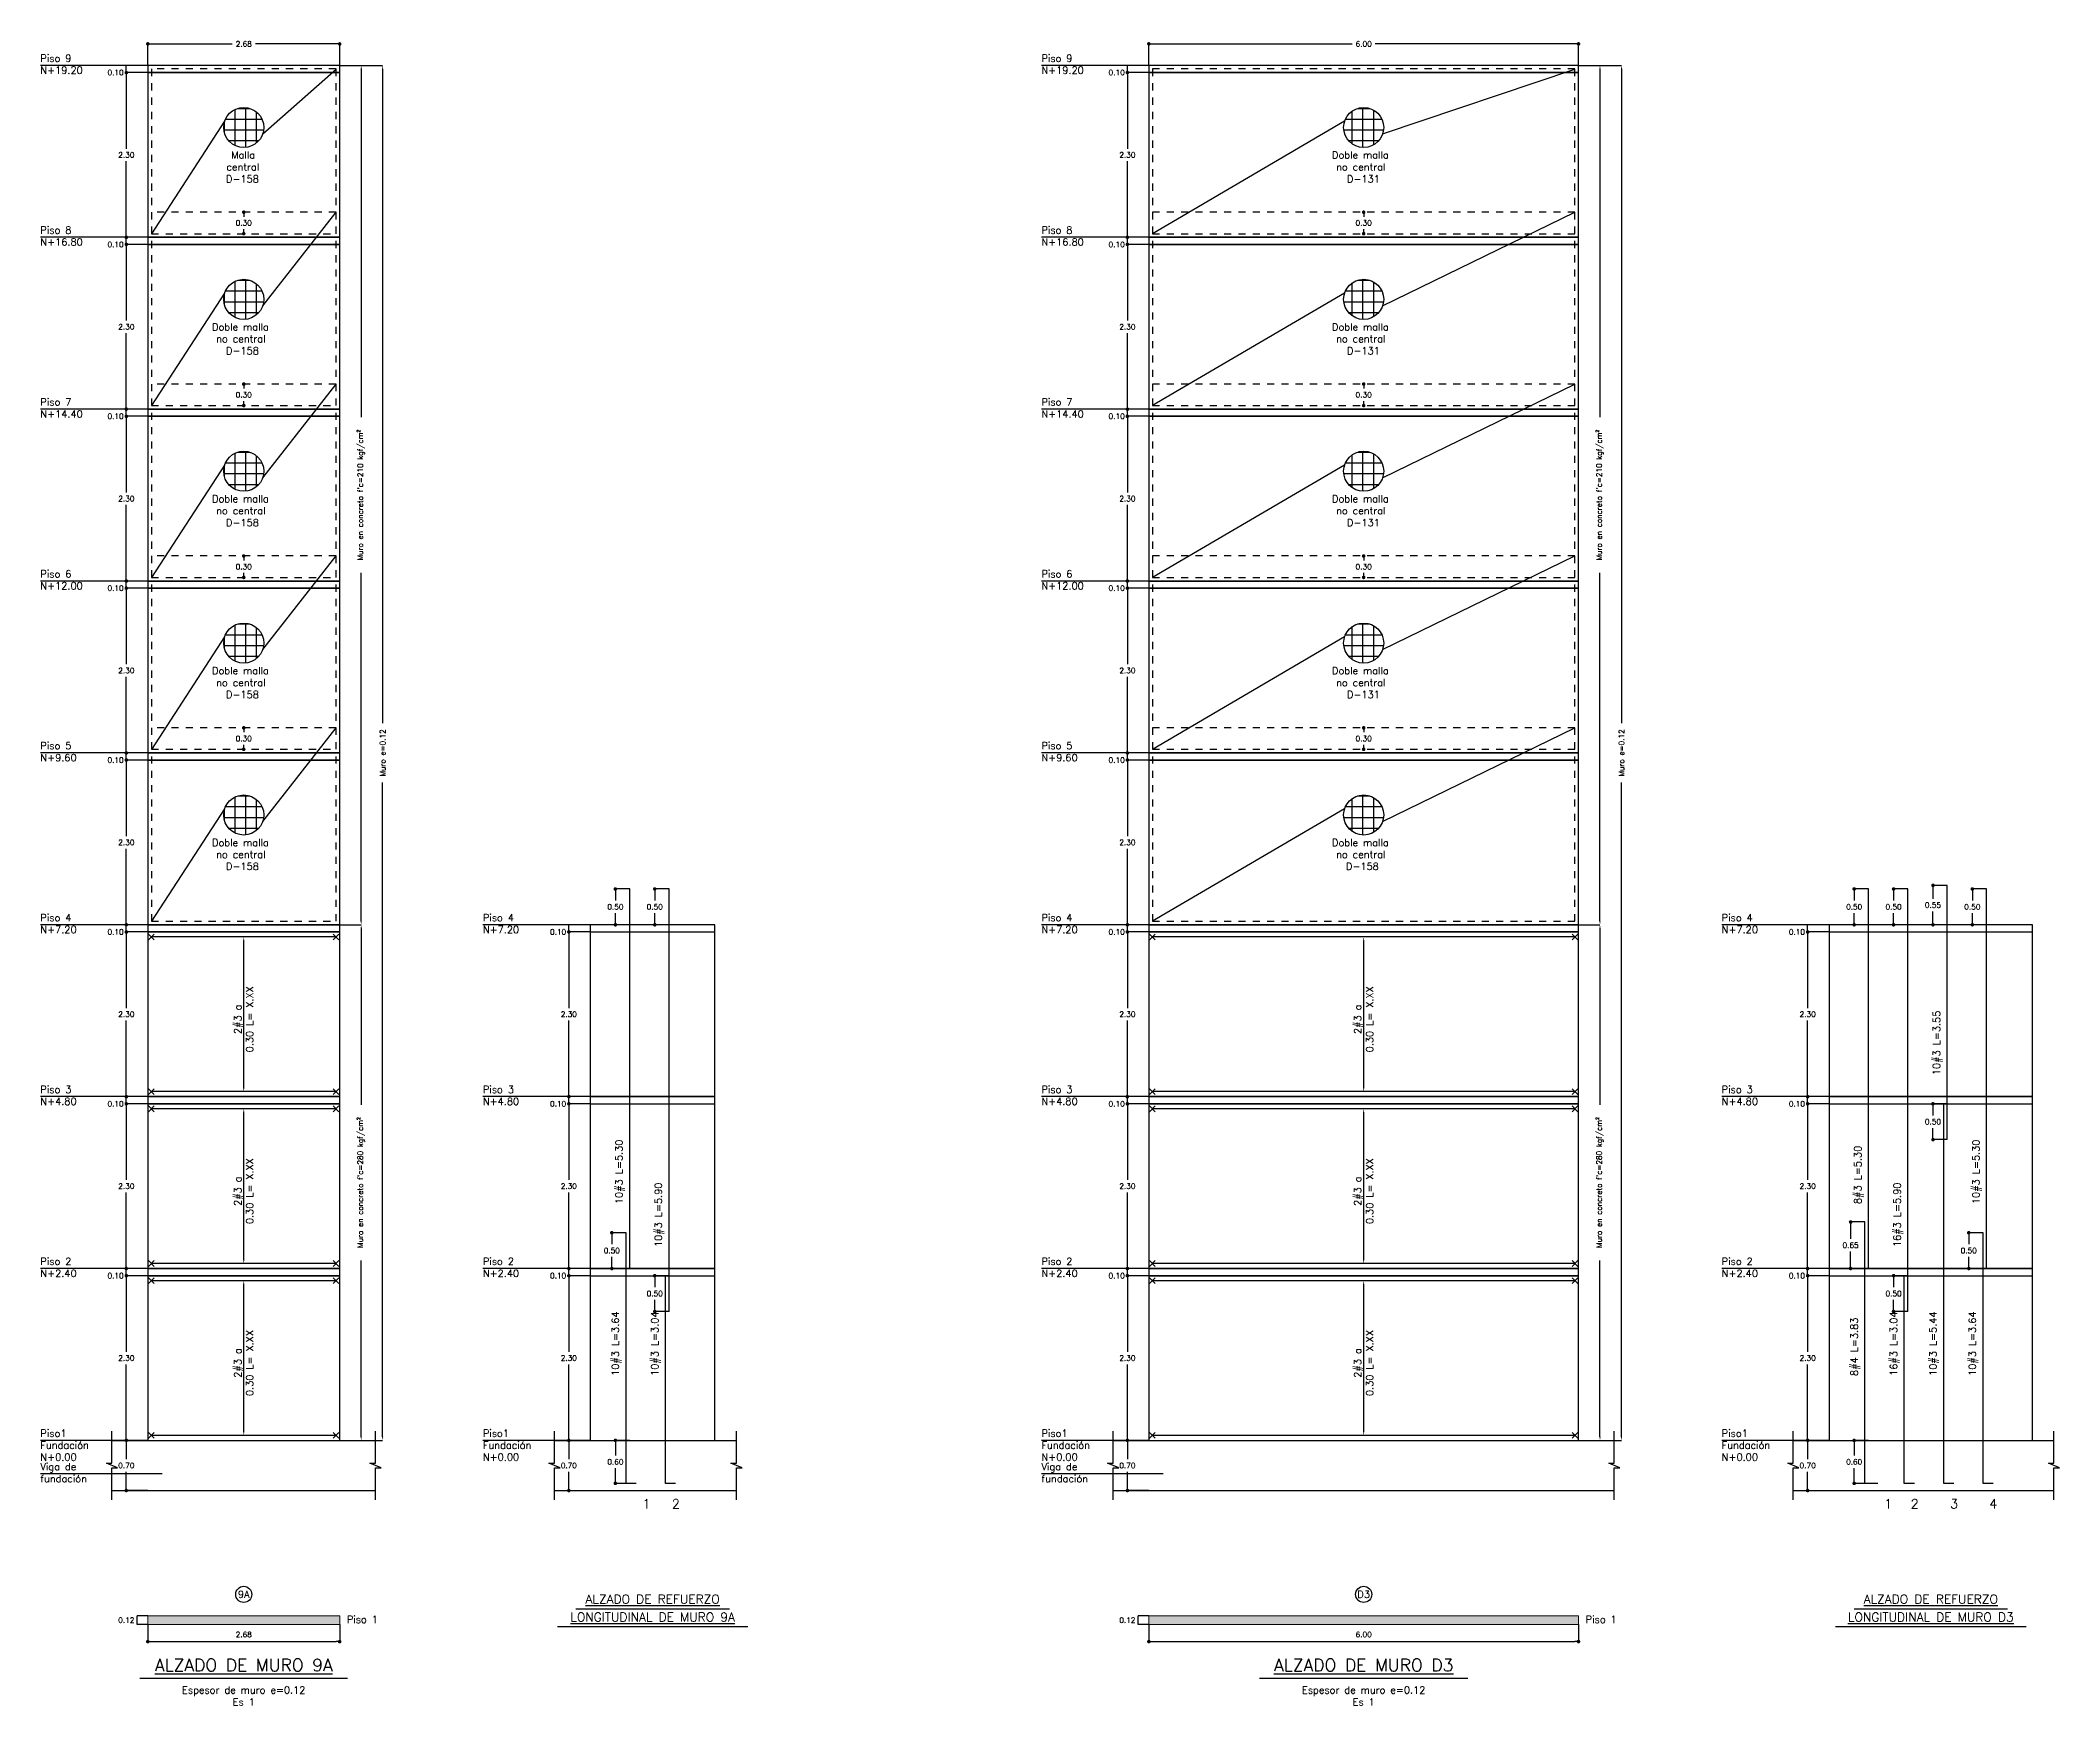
# Model space of a CAD drawing. Header units: millimetres. Extents: x -99999999 to 100000000, y -41 to 20.
# Drawn here: x 46.33 to 74.53, y -3.7 to 19.55 of the extents above; entities that cross this region are included whole.
import ezdxf
from ezdxf.enums import TextEntityAlignment as Align

# ---------------------------------------------------------------- set-up
doc = ezdxf.new("R2010")
doc.units = ezdxf.units.MM
doc.header["$LTSCALE"] = 0.01
doc.header["$PDMODE"] = 3
doc.linetypes.add('DASHED2', pattern=[0.375, 0.25, -0.125])
for name, color, linetype in [('FC_BORDES', 4, 'Continuous'), ('FC_COTAS', 1, 'Continuous'), ('FC_ET_VSMM', 3, 'Continuous'), ('FC_HATCH MUROS', 253, 'Continuous'), ('FC_LINEA CORTE', 1, 'Continuous'), ('FC_MALLA', 3, 'DASHED2'), ('FC_NUMERO', 11, 'Continuous'), ('FC_R-100', 12, 'Continuous'), ('FC_R-140', 2, 'Continuous'), ('FC_R-200', 5, 'Continuous'), ('FC_R-80', 11, 'Continuous'), ('FC_REFUERZO', 5, 'Continuous'), ('FC_REFUERZO 2', 1, 'Continuous')]:
    doc.layers.add(name, color=color, linetype=linetype)
doc.layers.add('FC_MURO CONCRETO', color=7, linetype='Continuous', lineweight=0)
doc.styles.add('FC_TEXT', font='romans.shx', dxfattribs={"height": 0.002})
doc.styles.add('FC_TEXT1', font='romans.shx')
doc.dimstyles.new('FC_COTAS', dxfattribs={"dimtxt": 0.0015, "dimasz": 0.001, "dimexe": 0, "dimexo": 0, "dimgap": 0.001, "dimtad": 1, "dimtih": 1, "dimtoh": 1, "dimzin": 0, "dimdsep": 46, "dimtxsty": 'FC_TEXT1', "dimblk": 'DOT', "dimcen": 0.09, "dimclrd": 256, "dimclre": 256, "dimclrt": 256, "dimadec": 0, "dimazin": 0, "dimtfac": 1, "dimtix": 1, "dimtmove": 2, "dimatfit": 3, "dimfxl": 1.002, "dimtolj": 1, "dimtzin": 0, "dimlwd": -1, "dimarcsym": 0})
pattern_1 = [(0, (0, 0), (0, 0.003), []), (90, (0, 0), (-0.003, 2e-19), [])]

msp = doc.modelspace()

# ---------------------------------------------------------------- texts
at = {"layer": 'FC_R-100', "style": 'FC_TEXT'}
for s, p in [(' 1', (54.65, -0.95)), (' 2', (55.06, -0.95)), (' 1', (71.99, -0.95)), (' 2', (72.36, -0.95)), (' 3', (72.91, -0.95)), (' 4', (73.46, -0.95))]:
    msp.add_text(s, height=0.13, dxfattribs=at).set_placement(p)
at = {"layer": 'FC_R-80', "ltscale": 0.6, "char_height": 0.1, "style": 'FC_TEXT1'}
for s, insert, width, attachment_point in [('Piso 9^M^JN+19.20', (46.33, 19.35), 0.75, 1), ('Piso 9^M^JN+19.20', (60.31, 19.35), 0.75, 1), ('Piso 8^M^JN+16.80', (46.33, 16.95), 0.75, 1), ('Piso 8^M^JN+16.80', (60.31, 16.95), 0.75, 1), ('Piso 7^M^JN+14.40', (46.33, 14.55), 0.75, 1), ('Piso 7^M^JN+14.40', (60.31, 14.55), 0.75, 1), ('Piso 6^M^JN+12.00', (46.33, 12.15), 0.75, 1), ('Piso 6^M^JN+12.00', (60.31, 12.15), 0.75, 1), ('Piso 5^M^JN+9.60', (46.33, 9.75), 0.75, 1), ('Piso 5^M^JN+9.60', (60.31, 9.75), 0.75, 1), ('Piso 4^M^JN+7.20', (46.33, 7.35), 0.75, 1), ('Piso 4^M^JN+7.20', (52.51, 7.35), 0.75, 1), ('Piso 4^M^JN+7.20', (60.31, 7.35), 0.75, 1), ('Piso 4^M^JN+7.20', (69.81, 7.35), 0.75, 1), ('Piso 3^M^JN+4.80', (46.33, 4.95), 0.75, 1), ('Piso 3^M^JN+4.80', (52.51, 4.95), 0.75, 1), ('Piso 3^M^JN+4.80', (60.31, 4.95), 0.75, 1), ('Piso 3^M^JN+4.80', (69.81, 4.95), 0.75, 1), ('Piso 2^M^JN+2.40', (46.33, 2.55), 0.75, 1), ('Piso 2^M^JN+2.40', (52.51, 2.55), 0.75, 1), ('Piso 2^M^JN+2.40', (60.31, 2.55), 0.75, 1), ('Piso 2^M^JN+2.40', (69.81, 2.55), 0.75, 1), ('Piso1^M^JFundación ^M^JN+0.00', (46.33, 0.15), 0.75, 1), ('Piso1^M^JFundación ^M^JN+0.00', (52.51, 0.15), 0.75, 1), ('Piso1^M^JFundación ^M^JN+0.00', (60.31, 0.15), 0.75, 1), ('Piso1^M^JFundación ^M^JN+0.00', (69.81, 0.15), 0.75, 1), ('Viga de ^M^Jfundación', (46.33, -0.317), 0.6, 1), ('Viga de ^M^Jfundación', (60.31, -0.317), 0.6, 1), ('Piso 1', (50.61, -2.45), 2, 1), ('Piso 1', (67.91, -2.45), 2, 1), ('Espesor de muro e=0.12^M^JEs 1', (49.17, -3.57), 2, 5), ('Espesor de muro e=0.12^M^JEs 1', (64.81, -3.57), 2, 5)]:
    msp.add_mtext(s, dxfattribs=dict(at, insert=insert, width=width, attachment_point=attachment_point))
at = {"layer": 'FC_R-80', "ltscale": 0.6, "char_height": 0.1, "rotation": 90, "style": 'FC_TEXT1'}
for s, insert, width, attachment_point in [('2#3 a^M^J0.30 L= X.XX', (49.17, 5.88), 1.2, 5), ('2#3 a^M^J0.30 L= X.XX', (64.81, 5.88), 1.2, 5), ('10#3 L=3.55', (72.76, 5.1), 1.3, 1), ('10#3 L=5.30', (54.36, 3.3), 1.3, 1), ('8#3 L=5.30', (71.66, 3.3), 1.3, 1), ('10#3 L=5.30', (73.31, 3.3), 1.3, 1), ('2#3 a^M^J0.30 L= X.XX', (49.17, 3.48), 1.2, 5), ('2#3 a^M^J0.30 L= X.XX', (64.81, 3.48), 1.2, 5), ('10#3 L=5.90', (54.91, 2.7), 1.3, 1), ('16#3 L=5.90', (72.21, 2.7), 1.3, 1), ('10#3 L=3.64', (54.31, 0.9), 1.3, 1), ('10#3 L=3.04', (54.86, 0.9), 1.3, 1), ('8#4 L=3.83', (71.61, 0.9), 1.3, 1), ('16#3 L=3.04', (72.16, 0.9), 1.3, 1), ('10#3 L=5.44', (72.71, 0.9), 1.3, 1), ('10#3 L=3.64', (73.26, 0.9), 1.3, 1), ('2#3 a^M^J0.30 L= X.XX', (49.17, 1.08), 1.2, 5), ('2#3 a^M^J0.30 L= X.XX', (64.81, 1.08), 1.2, 5)]:
    msp.add_mtext(s, dxfattribs=dict(at, insert=insert, width=width, attachment_point=attachment_point))

# ---------------------------------------------------------------- blocks, each defined once
blk = doc.blocks.new('_Dot')
at = {"color": 0, "linetype": 'ByBlock', "lineweight": -2}
blk.add_line((-0.5, 0), (-1, 0), dxfattribs=at)
at = {"color": 0, "linetype": 'ByBlock', "const_width": 0.5}
blk.add_lwpolyline([(-0.25, 0, 1), (0.25, 0, 1)], format="xyb", close=True, dxfattribs=at)
blk = doc.blocks.new('*D496')
at = {"layer": 'Defpoints', "color": 0, "ltscale": 0.6, "transparency": 16777216}
for p in [(47.83, 0), (47.53, 0), (47.83, -0.7)]:
    blk.add_point(p, dxfattribs=at)
at = {"layer": 'FC_COTAS', "lineweight": -2, "ltscale": 0.6, "transparency": 16777216}
for p, q in [((47.83, 0), (47.53, 0)), ((47.83, -0.7), (47.53, -0.7))]:
    blk.add_line(p, q, dxfattribs=at)
at = {"layer": 'FC_COTAS', "ltscale": 0.6, "transparency": 16777216}
for p, q in [((47.53, -0.05), (47.53, -0.262)), ((47.53, -0.65), (47.53, -0.437))]:
    blk.add_line(p, q, dxfattribs=at)
at = {"layer": 'FC_COTAS', "ltscale": 0.6, "transparency": 16777216, "xscale": 0.05, "yscale": 0.05, "zscale": 0.05}
for p, rotation in [((47.53, 0), 90), ((47.53, -0.7), 270)]:
    blk.add_blockref('_Dot', p, dxfattribs=dict(at, rotation=rotation))
at = {"layer": 'FC_COTAS', "ltscale": 0.6, "transparency": 16777216, "insert": (47.53, -0.35), "char_height": 0.075, "attachment_point": 5, "style": 'FC_TEXT1'}
blk.add_mtext('\\A1;0.70', dxfattribs=at)
blk = doc.blocks.new('*U311')
at = {"layer": 'FC_LINEA CORTE'}
blk.add_lwpolyline([(0, -0.0096), (0, -0.00067), (0.00157, -0.00067), (-0.00157, 0.00067), (0, 0.00067), (0, 0.0096)], dxfattribs=at)
blk = doc.blocks.new('FC_B_Nomenclatura')
at = {"layer": 'FC_NUMERO', "color": 0}
blk.add_circle((0, 0), 0.00225, dxfattribs=at)
at = {"layer": 'FC_NUMERO', "color": 0, "style": 'FC_TEXT1'}
blk.add_attdef('N-NUM', text='', height=0.002, dxfattribs=at).set_placement((0, 0), align=Align.MIDDLE_CENTER)
blk = doc.blocks.new('*D497')
at = {"layer": 'Defpoints', "color": 0, "ltscale": 0.6, "transparency": 16777216}
for p in [(47.68, -2.45), (47.83, -2.45), (47.83, -2.57)]:
    blk.add_point(p, dxfattribs=at)
at = {"layer": 'FC_COTAS', "lineweight": -2, "ltscale": 0.6, "transparency": 16777216}
for p, q in [((47.83, -2.45), (47.68, -2.45)), ((47.83, -2.57), (47.68, -2.57))]:
    blk.add_line(p, q, dxfattribs=at)
at = {"layer": 'FC_COTAS', "ltscale": 0.6, "transparency": 16777216}
blk.add_line((47.68, -2.57), (47.68, -2.45), dxfattribs=at)
at = {"layer": 'FC_COTAS', "ltscale": 0.6, "transparency": 16777216, "insert": (47.53, -2.51), "char_height": 0.075, "attachment_point": 5, "style": 'FC_TEXT1'}
blk.add_mtext('\\A1;0.12', dxfattribs=at)
blk = doc.blocks.new('*D498')
at = {"layer": 'Defpoints', "color": 0, "ltscale": 0.6, "transparency": 16777216}
for p in [(47.83, -2.57), (50.51, -2.57), (50.51, -2.81)]:
    blk.add_point(p, dxfattribs=at)
at = {"layer": 'FC_COTAS', "lineweight": -2, "ltscale": 0.6, "transparency": 16777216}
for p, q in [((47.83, -2.57), (47.83, -2.81)), ((50.51, -2.57), (50.51, -2.81))]:
    blk.add_line(p, q, dxfattribs=at)
at = {"layer": 'FC_COTAS', "ltscale": 0.6, "transparency": 16777216}
blk.add_line((47.88, -2.81), (50.46, -2.81), dxfattribs=at)
at = {"layer": 'FC_COTAS', "ltscale": 0.6, "transparency": 16777216, "xscale": 0.05, "yscale": 0.05, "zscale": 0.05, "rotation": 180}
blk.add_blockref('_Dot', (47.83, -2.81), dxfattribs=at)
at = {"layer": 'FC_COTAS', "ltscale": 0.6, "transparency": 16777216, "xscale": 0.05, "yscale": 0.05, "zscale": 0.05}
blk.add_blockref('_Dot', (50.51, -2.81), dxfattribs=at)
at = {"layer": 'FC_COTAS', "ltscale": 0.6, "transparency": 16777216, "insert": (49.17, -2.71), "char_height": 0.075, "attachment_point": 5, "style": 'FC_TEXT1'}
blk.add_mtext('\\A1;2.68', dxfattribs=at)
blk = doc.blocks.new('*U487')
at = {"layer": 'FC_R-200', "color": 4, "ltscale": 1.5}
blk.add_lwpolyline([(-0.02901, 0), (0.02901, 0)], dxfattribs=at)
at = {"layer": 'FC_R-200', "ltscale": 1.5, "style": 'FC_TEXT1'}
blk.add_attdef('%%UTÍTULO', text='', height=0.0035, dxfattribs=at).set_placement((0, 0.00366), align=Align.MIDDLE_CENTER)
at = {"layer": 'FC_R-80', "ltscale": 1.5, "style": 'FC_TEXT1'}
blk.add_attdef('ESCALA', text='', height=0.002, dxfattribs=at).set_placement((-0.02849, -0.0017), align=Align.MIDDLE_LEFT)
blk = doc.blocks.new('*D499')
at = {"layer": 'Defpoints', "color": 0, "ltscale": 0.6, "transparency": 16777216}
for p in [(47.53, 2.3), (47.83, 2.3), (47.83, 0)]:
    blk.add_point(p, dxfattribs=at)
at = {"layer": 'FC_COTAS', "lineweight": -2, "ltscale": 0.6, "transparency": 16777216}
for p, q in [((47.83, 2.3), (47.53, 2.3)), ((47.83, 0), (47.53, 0))]:
    blk.add_line(p, q, dxfattribs=at)
at = {"layer": 'FC_COTAS', "ltscale": 0.6, "transparency": 16777216}
for p, q in [((47.53, 2.25), (47.53, 1.237)), ((47.53, 0.05), (47.53, 1.062))]:
    blk.add_line(p, q, dxfattribs=at)
at = {"layer": 'FC_COTAS', "ltscale": 0.6, "transparency": 16777216, "xscale": 0.05, "yscale": 0.05, "zscale": 0.05}
for p, rotation in [((47.53, 2.3), 90), ((47.53, 0), 270)]:
    blk.add_blockref('_Dot', p, dxfattribs=dict(at, rotation=rotation))
at = {"layer": 'FC_COTAS', "ltscale": 0.6, "transparency": 16777216, "insert": (47.53, 1.15), "char_height": 0.075, "attachment_point": 5, "style": 'FC_TEXT1'}
blk.add_mtext('\\A1;2.30', dxfattribs=at)
blk = doc.blocks.new('*D500')
at = {"layer": 'Defpoints', "color": 0, "ltscale": 0.6, "transparency": 16777216}
for p in [(47.53, 2.4), (47.83, 2.4), (47.83, 2.3)]:
    blk.add_point(p, dxfattribs=at)
at = {"layer": 'FC_COTAS', "lineweight": -2, "ltscale": 0.6, "transparency": 16777216}
for p, q in [((47.83, 2.4), (47.53, 2.4)), ((47.83, 2.3), (47.53, 2.3))]:
    blk.add_line(p, q, dxfattribs=at)
at = {"layer": 'FC_COTAS', "ltscale": 0.6, "transparency": 16777216}
blk.add_line((47.53, 2.3), (47.53, 2.4), dxfattribs=at)
at = {"layer": 'FC_COTAS', "ltscale": 0.6, "transparency": 16777216, "insert": (47.38, 2.3), "char_height": 0.075, "attachment_point": 5, "style": 'FC_TEXT1'}
blk.add_mtext('\\A1;0.10', dxfattribs=at)
blk = doc.blocks.new('*U331')
at = {"color": 0}
blk.add_line((3.49, 0), (0.05, 0), dxfattribs=at)
at = {"layer": 'FC_REFUERZO 2', "ltscale": 0.9}
for p, q in [((-0.003, 0.053), (0.103, -0.053)), ((0.103, 0.053), (-0.003, -0.053)), ((3.543, 0.053), (3.437, -0.053)), ((3.437, 0.053), (3.543, -0.053))]:
    blk.add_line(p, q, dxfattribs=at)
blk = doc.blocks.new('*D501')
at = {"layer": 'Defpoints', "color": 0, "ltscale": 0.6, "transparency": 16777216}
for p in [(49.17, 2.23), (49.17, 2.23), (49.17, 0.07)]:
    blk.add_point(p, dxfattribs=at)
at = {"layer": 'FC_COTAS', "ltscale": 0.6, "transparency": 16777216}
blk.add_line((49.17, 0.12), (49.17, 2.18), dxfattribs=at)
for points in [[(49.162, 2.18), (49.178, 2.18), (49.17, 2.23)], [(49.162, 0.12), (49.178, 0.12), (49.17, 0.07)]]:
    blk.add_solid(points, dxfattribs=at)
blk = doc.blocks.new('*D502')
at = {"layer": 'Defpoints', "color": 0, "ltscale": 0.6, "transparency": 16777216}
for p in [(47.53, 4.7), (47.83, 4.7), (47.83, 2.4)]:
    blk.add_point(p, dxfattribs=at)
at = {"layer": 'FC_COTAS', "lineweight": -2, "ltscale": 0.6, "transparency": 16777216}
for p, q in [((47.83, 4.7), (47.53, 4.7)), ((47.83, 2.4), (47.53, 2.4))]:
    blk.add_line(p, q, dxfattribs=at)
at = {"layer": 'FC_COTAS', "ltscale": 0.6, "transparency": 16777216}
for p, q in [((47.53, 4.65), (47.53, 3.637)), ((47.53, 2.45), (47.53, 3.462))]:
    blk.add_line(p, q, dxfattribs=at)
at = {"layer": 'FC_COTAS', "ltscale": 0.6, "transparency": 16777216, "xscale": 0.05, "yscale": 0.05, "zscale": 0.05}
for p, rotation in [((47.53, 4.7), 90), ((47.53, 2.4), 270)]:
    blk.add_blockref('_Dot', p, dxfattribs=dict(at, rotation=rotation))
at = {"layer": 'FC_COTAS', "ltscale": 0.6, "transparency": 16777216, "insert": (47.53, 3.55), "char_height": 0.075, "attachment_point": 5, "style": 'FC_TEXT1'}
blk.add_mtext('\\A1;2.30', dxfattribs=at)
blk = doc.blocks.new('*D503')
at = {"layer": 'Defpoints', "color": 0, "ltscale": 0.6, "transparency": 16777216}
for p in [(47.53, 4.8), (47.83, 4.8), (47.83, 4.7)]:
    blk.add_point(p, dxfattribs=at)
at = {"layer": 'FC_COTAS', "lineweight": -2, "ltscale": 0.6, "transparency": 16777216}
for p, q in [((47.83, 4.8), (47.53, 4.8)), ((47.83, 4.7), (47.53, 4.7))]:
    blk.add_line(p, q, dxfattribs=at)
at = {"layer": 'FC_COTAS', "ltscale": 0.6, "transparency": 16777216}
blk.add_line((47.53, 4.7), (47.53, 4.8), dxfattribs=at)
at = {"layer": 'FC_COTAS', "ltscale": 0.6, "transparency": 16777216, "insert": (47.38, 4.7), "char_height": 0.075, "attachment_point": 5, "style": 'FC_TEXT1'}
blk.add_mtext('\\A1;0.10', dxfattribs=at)
blk = doc.blocks.new('*D504')
at = {"layer": 'Defpoints', "color": 0, "ltscale": 0.6, "transparency": 16777216}
for p in [(49.17, 4.63), (49.17, 4.63), (49.17, 2.47)]:
    blk.add_point(p, dxfattribs=at)
at = {"layer": 'FC_COTAS', "ltscale": 0.6, "transparency": 16777216}
blk.add_line((49.17, 2.52), (49.17, 4.58), dxfattribs=at)
for points in [[(49.162, 4.58), (49.178, 4.58), (49.17, 4.63)], [(49.162, 2.52), (49.178, 2.52), (49.17, 2.47)]]:
    blk.add_solid(points, dxfattribs=at)
blk = doc.blocks.new('*D505')
at = {"layer": 'Defpoints', "color": 0, "ltscale": 0.6, "transparency": 16777216}
for p in [(47.53, 7.1), (47.83, 7.1), (47.83, 4.8)]:
    blk.add_point(p, dxfattribs=at)
at = {"layer": 'FC_COTAS', "lineweight": -2, "ltscale": 0.6, "transparency": 16777216}
for p, q in [((47.83, 7.1), (47.53, 7.1)), ((47.83, 4.8), (47.53, 4.8))]:
    blk.add_line(p, q, dxfattribs=at)
at = {"layer": 'FC_COTAS', "ltscale": 0.6, "transparency": 16777216}
for p, q in [((47.53, 7.05), (47.53, 6.037)), ((47.53, 4.85), (47.53, 5.862))]:
    blk.add_line(p, q, dxfattribs=at)
at = {"layer": 'FC_COTAS', "ltscale": 0.6, "transparency": 16777216, "xscale": 0.05, "yscale": 0.05, "zscale": 0.05}
for p, rotation in [((47.53, 7.1), 90), ((47.53, 4.8), 270)]:
    blk.add_blockref('_Dot', p, dxfattribs=dict(at, rotation=rotation))
at = {"layer": 'FC_COTAS', "ltscale": 0.6, "transparency": 16777216, "insert": (47.53, 5.95), "char_height": 0.075, "attachment_point": 5, "style": 'FC_TEXT1'}
blk.add_mtext('\\A1;2.30', dxfattribs=at)
blk = doc.blocks.new('*D506')
at = {"layer": 'Defpoints', "color": 0, "ltscale": 0.6, "transparency": 16777216}
for p in [(47.53, 7.2), (47.83, 7.2), (47.83, 7.1)]:
    blk.add_point(p, dxfattribs=at)
at = {"layer": 'FC_COTAS', "lineweight": -2, "ltscale": 0.6, "transparency": 16777216}
for p, q in [((47.83, 7.2), (47.53, 7.2)), ((47.83, 7.1), (47.53, 7.1))]:
    blk.add_line(p, q, dxfattribs=at)
at = {"layer": 'FC_COTAS', "ltscale": 0.6, "transparency": 16777216}
blk.add_line((47.53, 7.1), (47.53, 7.2), dxfattribs=at)
at = {"layer": 'FC_COTAS', "ltscale": 0.6, "transparency": 16777216, "insert": (47.38, 7.1), "char_height": 0.075, "attachment_point": 5, "style": 'FC_TEXT1'}
blk.add_mtext('\\A1;0.10', dxfattribs=at)
blk = doc.blocks.new('*D507')
at = {"layer": 'Defpoints', "color": 0, "ltscale": 0.6, "transparency": 16777216}
for p in [(49.17, 7.03), (49.17, 7.03), (49.17, 4.87)]:
    blk.add_point(p, dxfattribs=at)
at = {"layer": 'FC_COTAS', "ltscale": 0.6, "transparency": 16777216}
blk.add_line((49.17, 4.92), (49.17, 6.98), dxfattribs=at)
for points in [[(49.162, 6.98), (49.178, 6.98), (49.17, 7.03)], [(49.162, 4.92), (49.178, 4.92), (49.17, 4.87)]]:
    blk.add_solid(points, dxfattribs=at)
blk = doc.blocks.new('*D508')
at = {"layer": 'Defpoints', "color": 0, "ltscale": 0.6, "transparency": 16777216}
for p in [(47.53, 9.5), (47.83, 9.5), (47.83, 7.2)]:
    blk.add_point(p, dxfattribs=at)
at = {"layer": 'FC_COTAS', "lineweight": -2, "ltscale": 0.6, "transparency": 16777216}
for p, q in [((47.83, 9.5), (47.53, 9.5)), ((47.83, 7.2), (47.53, 7.2))]:
    blk.add_line(p, q, dxfattribs=at)
at = {"layer": 'FC_COTAS', "ltscale": 0.6, "transparency": 16777216}
for p, q in [((47.53, 9.45), (47.53, 8.437)), ((47.53, 7.25), (47.53, 8.262))]:
    blk.add_line(p, q, dxfattribs=at)
at = {"layer": 'FC_COTAS', "ltscale": 0.6, "transparency": 16777216, "xscale": 0.05, "yscale": 0.05, "zscale": 0.05}
for p, rotation in [((47.53, 9.5), 90), ((47.53, 7.2), 270)]:
    blk.add_blockref('_Dot', p, dxfattribs=dict(at, rotation=rotation))
at = {"layer": 'FC_COTAS', "ltscale": 0.6, "transparency": 16777216, "insert": (47.53, 8.35), "char_height": 0.075, "attachment_point": 5, "style": 'FC_TEXT1'}
blk.add_mtext('\\A1;2.30', dxfattribs=at)
blk = doc.blocks.new('*D509')
at = {"layer": 'Defpoints', "color": 0, "ltscale": 0.6, "transparency": 16777216}
for p in [(47.53, 9.6), (47.83, 9.6), (47.83, 9.5)]:
    blk.add_point(p, dxfattribs=at)
at = {"layer": 'FC_COTAS', "lineweight": -2, "ltscale": 0.6, "transparency": 16777216}
for p, q in [((47.83, 9.6), (47.53, 9.6)), ((47.83, 9.5), (47.53, 9.5))]:
    blk.add_line(p, q, dxfattribs=at)
at = {"layer": 'FC_COTAS', "ltscale": 0.6, "transparency": 16777216}
blk.add_line((47.53, 9.5), (47.53, 9.6), dxfattribs=at)
at = {"layer": 'FC_COTAS', "ltscale": 0.6, "transparency": 16777216, "insert": (47.38, 9.5), "char_height": 0.075, "attachment_point": 5, "style": 'FC_TEXT1'}
blk.add_mtext('\\A1;0.10', dxfattribs=at)
blk = doc.blocks.new('*D510')
at = {"layer": 'Defpoints', "color": 0, "ltscale": 0.6, "transparency": 16777216}
for p in [(49.17, 9.95), (49.17, 9.95), (49.17, 9.65)]:
    blk.add_point(p, dxfattribs=at)
at = {"layer": 'FC_COTAS', "ltscale": 0.6, "transparency": 16777216}
for p, q in [((49.17, 9.9), (49.17, 9.8875)), ((49.17, 9.7), (49.17, 9.7125))]:
    blk.add_line(p, q, dxfattribs=at)
at = {"layer": 'FC_COTAS', "ltscale": 0.6, "transparency": 16777216, "xscale": 0.05, "yscale": 0.05, "zscale": 0.05}
for p, rotation in [((49.17, 9.95), 90), ((49.17, 9.65), 270)]:
    blk.add_blockref('_Dot', p, dxfattribs=dict(at, rotation=rotation))
at = {"layer": 'FC_COTAS', "ltscale": 0.6, "transparency": 16777216, "insert": (49.17, 9.8), "char_height": 0.075, "attachment_point": 5, "style": 'FC_TEXT1'}
blk.add_mtext('\\A1;0.30', dxfattribs=at)
blk = doc.blocks.new('*U330')
at = {"layer": 'FC_REFUERZO', "ltscale": 0.9}
h = blk.add_hatch(dxfattribs=at)
h.set_pattern_fill('_USER', color=256, scale=0.003, double=1, pattern_type=0)
h.set_pattern_definition(pattern_1)
edge = h.paths.add_edge_path()
edge.add_arc((0, 0), 0.0056, 0, 360)
at = {"layer": 'FC_BORDES'}
blk.add_circle((0, 0), 0.0056, dxfattribs=at)
at = {"layer": 'FC_LINEA CORTE'}
for points in [[(0.0053, -0.00181), (0.0258, 0.02433)], [(-0.00533, 0.00172), (-0.0258, -0.02967)]]:
    blk.add_lwpolyline(points, dxfattribs=at)
at = {"layer": 'FC_R-80', "ltscale": 0.9, "style": 'FC_TEXT1'}
for tag, p in [('Malla_002', (-0.00494, -0.01203)), ('Malla_001', (-0.00351, -0.0087))]:
    blk.add_attdef(tag, p, '', height=0.002, dxfattribs=at)
blk = doc.blocks.new('*D511')
at = {"layer": 'Defpoints', "color": 0, "ltscale": 0.6, "transparency": 16777216}
for p in [(47.53, 11.9), (47.83, 11.9), (47.83, 9.6)]:
    blk.add_point(p, dxfattribs=at)
at = {"layer": 'FC_COTAS', "lineweight": -2, "ltscale": 0.6, "transparency": 16777216}
for p, q in [((47.83, 11.9), (47.53, 11.9)), ((47.83, 9.6), (47.53, 9.6))]:
    blk.add_line(p, q, dxfattribs=at)
at = {"layer": 'FC_COTAS', "ltscale": 0.6, "transparency": 16777216}
for p, q in [((47.53, 11.85), (47.53, 10.837)), ((47.53, 9.65), (47.53, 10.662))]:
    blk.add_line(p, q, dxfattribs=at)
at = {"layer": 'FC_COTAS', "ltscale": 0.6, "transparency": 16777216, "xscale": 0.05, "yscale": 0.05, "zscale": 0.05}
for p, rotation in [((47.53, 11.9), 90), ((47.53, 9.6), 270)]:
    blk.add_blockref('_Dot', p, dxfattribs=dict(at, rotation=rotation))
at = {"layer": 'FC_COTAS', "ltscale": 0.6, "transparency": 16777216, "insert": (47.53, 10.75), "char_height": 0.075, "attachment_point": 5, "style": 'FC_TEXT1'}
blk.add_mtext('\\A1;2.30', dxfattribs=at)
blk = doc.blocks.new('*D512')
at = {"layer": 'Defpoints', "color": 0, "ltscale": 0.6, "transparency": 16777216}
for p in [(47.53, 12), (47.83, 12), (47.83, 11.9)]:
    blk.add_point(p, dxfattribs=at)
at = {"layer": 'FC_COTAS', "lineweight": -2, "ltscale": 0.6, "transparency": 16777216}
for p, q in [((47.83, 12), (47.53, 12)), ((47.83, 11.9), (47.53, 11.9))]:
    blk.add_line(p, q, dxfattribs=at)
at = {"layer": 'FC_COTAS', "ltscale": 0.6, "transparency": 16777216}
blk.add_line((47.53, 11.9), (47.53, 12), dxfattribs=at)
at = {"layer": 'FC_COTAS', "ltscale": 0.6, "transparency": 16777216, "insert": (47.38, 11.9), "char_height": 0.075, "attachment_point": 5, "style": 'FC_TEXT1'}
blk.add_mtext('\\A1;0.10', dxfattribs=at)
blk = doc.blocks.new('*D513')
at = {"layer": 'Defpoints', "color": 0, "ltscale": 0.6, "transparency": 16777216}
for p in [(49.17, 12.35), (49.17, 12.35), (49.17, 12.05)]:
    blk.add_point(p, dxfattribs=at)
at = {"layer": 'FC_COTAS', "ltscale": 0.6, "transparency": 16777216}
for p, q in [((49.17, 12.3), (49.17, 12.2875)), ((49.17, 12.1), (49.17, 12.1125))]:
    blk.add_line(p, q, dxfattribs=at)
at = {"layer": 'FC_COTAS', "ltscale": 0.6, "transparency": 16777216, "xscale": 0.05, "yscale": 0.05, "zscale": 0.05}
for p, rotation in [((49.17, 12.35), 90), ((49.17, 12.05), 270)]:
    blk.add_blockref('_Dot', p, dxfattribs=dict(at, rotation=rotation))
at = {"layer": 'FC_COTAS', "ltscale": 0.6, "transparency": 16777216, "insert": (49.17, 12.2), "char_height": 0.075, "attachment_point": 5, "style": 'FC_TEXT1'}
blk.add_mtext('\\A1;0.30', dxfattribs=at)
blk = doc.blocks.new('*D514')
at = {"layer": 'Defpoints', "color": 0, "ltscale": 0.6, "transparency": 16777216}
for p in [(47.53, 14.3), (47.83, 14.3), (47.83, 12)]:
    blk.add_point(p, dxfattribs=at)
at = {"layer": 'FC_COTAS', "lineweight": -2, "ltscale": 0.6, "transparency": 16777216}
for p, q in [((47.83, 14.3), (47.53, 14.3)), ((47.83, 12), (47.53, 12))]:
    blk.add_line(p, q, dxfattribs=at)
at = {"layer": 'FC_COTAS', "ltscale": 0.6, "transparency": 16777216}
for p, q in [((47.53, 14.25), (47.53, 13.237)), ((47.53, 12.05), (47.53, 13.062))]:
    blk.add_line(p, q, dxfattribs=at)
at = {"layer": 'FC_COTAS', "ltscale": 0.6, "transparency": 16777216, "xscale": 0.05, "yscale": 0.05, "zscale": 0.05}
for p, rotation in [((47.53, 14.3), 90), ((47.53, 12), 270)]:
    blk.add_blockref('_Dot', p, dxfattribs=dict(at, rotation=rotation))
at = {"layer": 'FC_COTAS', "ltscale": 0.6, "transparency": 16777216, "insert": (47.53, 13.15), "char_height": 0.075, "attachment_point": 5, "style": 'FC_TEXT1'}
blk.add_mtext('\\A1;2.30', dxfattribs=at)
blk = doc.blocks.new('*D515')
at = {"layer": 'Defpoints', "color": 0, "ltscale": 0.6, "transparency": 16777216}
for p in [(47.53, 14.4), (47.83, 14.4), (47.83, 14.3)]:
    blk.add_point(p, dxfattribs=at)
at = {"layer": 'FC_COTAS', "lineweight": -2, "ltscale": 0.6, "transparency": 16777216}
for p, q in [((47.83, 14.4), (47.53, 14.4)), ((47.83, 14.3), (47.53, 14.3))]:
    blk.add_line(p, q, dxfattribs=at)
at = {"layer": 'FC_COTAS', "ltscale": 0.6, "transparency": 16777216}
blk.add_line((47.53, 14.3), (47.53, 14.4), dxfattribs=at)
at = {"layer": 'FC_COTAS', "ltscale": 0.6, "transparency": 16777216, "insert": (47.38, 14.3), "char_height": 0.075, "attachment_point": 5, "style": 'FC_TEXT1'}
blk.add_mtext('\\A1;0.10', dxfattribs=at)
blk = doc.blocks.new('*D516')
at = {"layer": 'Defpoints', "color": 0, "ltscale": 0.6, "transparency": 16777216}
for p in [(49.17, 14.75), (49.17, 14.75), (49.17, 14.45)]:
    blk.add_point(p, dxfattribs=at)
at = {"layer": 'FC_COTAS', "ltscale": 0.6, "transparency": 16777216}
for p, q in [((49.17, 14.7), (49.17, 14.6875)), ((49.17, 14.5), (49.17, 14.5125))]:
    blk.add_line(p, q, dxfattribs=at)
at = {"layer": 'FC_COTAS', "ltscale": 0.6, "transparency": 16777216, "xscale": 0.05, "yscale": 0.05, "zscale": 0.05}
for p, rotation in [((49.17, 14.75), 90), ((49.17, 14.45), 270)]:
    blk.add_blockref('_Dot', p, dxfattribs=dict(at, rotation=rotation))
at = {"layer": 'FC_COTAS', "ltscale": 0.6, "transparency": 16777216, "insert": (49.17, 14.6), "char_height": 0.075, "attachment_point": 5, "style": 'FC_TEXT1'}
blk.add_mtext('\\A1;0.30', dxfattribs=at)
blk = doc.blocks.new('*D517')
at = {"layer": 'Defpoints', "color": 0, "ltscale": 0.6, "transparency": 16777216}
for p in [(47.53, 16.7), (47.83, 16.7), (47.83, 14.4)]:
    blk.add_point(p, dxfattribs=at)
at = {"layer": 'FC_COTAS', "lineweight": -2, "ltscale": 0.6, "transparency": 16777216}
for p, q in [((47.83, 16.7), (47.53, 16.7)), ((47.83, 14.4), (47.53, 14.4))]:
    blk.add_line(p, q, dxfattribs=at)
at = {"layer": 'FC_COTAS', "ltscale": 0.6, "transparency": 16777216}
for p, q in [((47.53, 16.65), (47.53, 15.637)), ((47.53, 14.45), (47.53, 15.462))]:
    blk.add_line(p, q, dxfattribs=at)
at = {"layer": 'FC_COTAS', "ltscale": 0.6, "transparency": 16777216, "xscale": 0.05, "yscale": 0.05, "zscale": 0.05}
for p, rotation in [((47.53, 16.7), 90), ((47.53, 14.4), 270)]:
    blk.add_blockref('_Dot', p, dxfattribs=dict(at, rotation=rotation))
at = {"layer": 'FC_COTAS', "ltscale": 0.6, "transparency": 16777216, "insert": (47.53, 15.55), "char_height": 0.075, "attachment_point": 5, "style": 'FC_TEXT1'}
blk.add_mtext('\\A1;2.30', dxfattribs=at)
blk = doc.blocks.new('*D518')
at = {"layer": 'Defpoints', "color": 0, "ltscale": 0.6, "transparency": 16777216}
for p in [(47.53, 16.8), (47.83, 16.8), (47.83, 16.7)]:
    blk.add_point(p, dxfattribs=at)
at = {"layer": 'FC_COTAS', "lineweight": -2, "ltscale": 0.6, "transparency": 16777216}
for p, q in [((47.83, 16.8), (47.53, 16.8)), ((47.83, 16.7), (47.53, 16.7))]:
    blk.add_line(p, q, dxfattribs=at)
at = {"layer": 'FC_COTAS', "ltscale": 0.6, "transparency": 16777216}
blk.add_line((47.53, 16.7), (47.53, 16.8), dxfattribs=at)
at = {"layer": 'FC_COTAS', "ltscale": 0.6, "transparency": 16777216, "insert": (47.38, 16.7), "char_height": 0.075, "attachment_point": 5, "style": 'FC_TEXT1'}
blk.add_mtext('\\A1;0.10', dxfattribs=at)
blk = doc.blocks.new('*D519')
at = {"layer": 'Defpoints', "color": 0, "ltscale": 0.6, "transparency": 16777216}
for p in [(49.17, 17.15), (49.17, 17.15), (49.17, 16.85)]:
    blk.add_point(p, dxfattribs=at)
at = {"layer": 'FC_COTAS', "ltscale": 0.6, "transparency": 16777216}
for p, q in [((49.17, 17.1), (49.17, 17.0875)), ((49.17, 16.9), (49.17, 16.9125))]:
    blk.add_line(p, q, dxfattribs=at)
at = {"layer": 'FC_COTAS', "ltscale": 0.6, "transparency": 16777216, "xscale": 0.05, "yscale": 0.05, "zscale": 0.05}
for p, rotation in [((49.17, 17.15), 90), ((49.17, 16.85), 270)]:
    blk.add_blockref('_Dot', p, dxfattribs=dict(at, rotation=rotation))
at = {"layer": 'FC_COTAS', "ltscale": 0.6, "transparency": 16777216, "insert": (49.17, 17), "char_height": 0.075, "attachment_point": 5, "style": 'FC_TEXT1'}
blk.add_mtext('\\A1;0.30', dxfattribs=at)
blk = doc.blocks.new('*D520')
at = {"layer": 'Defpoints', "color": 0, "ltscale": 0.6, "transparency": 16777216}
for p in [(50.51, 19.5), (47.83, 19.2), (50.51, 19.2)]:
    blk.add_point(p, dxfattribs=at)
at = {"layer": 'FC_COTAS', "lineweight": -2, "ltscale": 0.6, "transparency": 16777216}
for p, q in [((47.83, 19.2), (47.83, 19.5)), ((50.51, 19.2), (50.51, 19.5))]:
    blk.add_line(p, q, dxfattribs=at)
at = {"layer": 'FC_COTAS', "ltscale": 0.6, "transparency": 16777216}
for p, q in [((47.88, 19.5), (49.006, 19.5)), ((50.46, 19.5), (49.334, 19.5))]:
    blk.add_line(p, q, dxfattribs=at)
at = {"layer": 'FC_COTAS', "ltscale": 0.6, "transparency": 16777216, "xscale": 0.05, "yscale": 0.05, "zscale": 0.05, "rotation": 180}
blk.add_blockref('_Dot', (47.83, 19.5), dxfattribs=at)
at = {"layer": 'FC_COTAS', "ltscale": 0.6, "transparency": 16777216, "xscale": 0.05, "yscale": 0.05, "zscale": 0.05}
blk.add_blockref('_Dot', (50.51, 19.5), dxfattribs=at)
at = {"layer": 'FC_COTAS', "ltscale": 0.6, "transparency": 16777216, "insert": (49.17, 19.5), "char_height": 0.075, "attachment_point": 5, "style": 'FC_TEXT1'}
blk.add_mtext('\\A1;2.68', dxfattribs=at)
blk = doc.blocks.new('*D521')
at = {"layer": 'Defpoints', "color": 0, "ltscale": 0.6, "transparency": 16777216}
for p in [(47.53, 19.1), (47.83, 19.1), (47.83, 16.8)]:
    blk.add_point(p, dxfattribs=at)
at = {"layer": 'FC_COTAS', "lineweight": -2, "ltscale": 0.6, "transparency": 16777216}
for p, q in [((47.83, 19.1), (47.53, 19.1)), ((47.83, 16.8), (47.53, 16.8))]:
    blk.add_line(p, q, dxfattribs=at)
at = {"layer": 'FC_COTAS', "ltscale": 0.6, "transparency": 16777216}
for p, q in [((47.53, 19.05), (47.53, 18.037)), ((47.53, 16.85), (47.53, 17.862))]:
    blk.add_line(p, q, dxfattribs=at)
at = {"layer": 'FC_COTAS', "ltscale": 0.6, "transparency": 16777216, "xscale": 0.05, "yscale": 0.05, "zscale": 0.05}
for p, rotation in [((47.53, 19.1), 90), ((47.53, 16.8), 270)]:
    blk.add_blockref('_Dot', p, dxfattribs=dict(at, rotation=rotation))
at = {"layer": 'FC_COTAS', "ltscale": 0.6, "transparency": 16777216, "insert": (47.53, 17.95), "char_height": 0.075, "attachment_point": 5, "style": 'FC_TEXT1'}
blk.add_mtext('\\A1;2.30', dxfattribs=at)
blk = doc.blocks.new('*D522')
at = {"layer": 'Defpoints', "color": 0, "ltscale": 0.6, "transparency": 16777216}
for p in [(47.53, 19.2), (47.83, 19.2), (47.83, 19.1)]:
    blk.add_point(p, dxfattribs=at)
at = {"layer": 'FC_COTAS', "lineweight": -2, "ltscale": 0.6, "transparency": 16777216}
for p, q in [((47.83, 19.2), (47.53, 19.2)), ((47.83, 19.1), (47.53, 19.1))]:
    blk.add_line(p, q, dxfattribs=at)
at = {"layer": 'FC_COTAS', "ltscale": 0.6, "transparency": 16777216}
blk.add_line((47.53, 19.1), (47.53, 19.2), dxfattribs=at)
at = {"layer": 'FC_COTAS', "ltscale": 0.6, "transparency": 16777216, "insert": (47.38, 19.1), "char_height": 0.075, "attachment_point": 5, "style": 'FC_TEXT1'}
blk.add_mtext('\\A1;0.10', dxfattribs=at)
blk = doc.blocks.new('*U348')
at = {"layer": 'FC_REFUERZO', "ltscale": 0.9}
h = blk.add_hatch(dxfattribs=at)
h.set_pattern_fill('_USER', color=256, scale=0.003, double=1, pattern_type=0)
h.set_pattern_definition(pattern_1)
edge = h.paths.add_edge_path()
edge.add_arc((0, 0), 0.0056, 0, 360)
at = {"layer": 'FC_BORDES'}
blk.add_circle((0, 0), 0.0056, dxfattribs=at)
at = {"layer": 'FC_LINEA CORTE'}
for points in [[(0.0053, -0.00181), (0.0258, 0.01633)], [(-0.00533, 0.00172), (-0.0258, -0.02967)]]:
    blk.add_lwpolyline(points, dxfattribs=at)
at = {"layer": 'FC_R-80', "ltscale": 0.9, "style": 'FC_TEXT1'}
for tag, p in [('Malla_002', (-0.00494, -0.01203)), ('Malla_001', (-0.00351, -0.0087))]:
    blk.add_attdef(tag, p, '', height=0.002, dxfattribs=at)
blk = doc.blocks.new('*D523')
at = {"layer": 'Defpoints', "color": 0, "ltscale": 0.6, "transparency": 16777216}
for p in [(50.51, 7.2), (50.81, 7.2), (50.51, 0)]:
    blk.add_point(p, dxfattribs=at)
at = {"layer": 'FC_COTAS', "lineweight": -2, "ltscale": 0.6, "transparency": 16777216}
for p, q in [((50.51, 7.2), (50.81, 7.2)), ((50.51, 0), (50.81, 0))]:
    blk.add_line(p, q, dxfattribs=at)
at = {"layer": 'FC_COTAS', "ltscale": 0.6, "transparency": 16777216}
for p, q in [((50.81, 7.15), (50.81, 4.688)), ((50.81, 0.05), (50.81, 2.513))]:
    blk.add_line(p, q, dxfattribs=at)
for points in [[(50.802, 7.15), (50.818, 7.15), (50.81, 7.2)], [(50.802, 0.05), (50.818, 0.05), (50.81, 0)]]:
    blk.add_solid(points, dxfattribs=at)
at = {"layer": 'FC_COTAS', "color": 11, "ltscale": 0.6, "transparency": 16777216, "insert": (50.81, 3.6), "char_height": 0.075, "attachment_point": 5, "rotation": 90, "style": 'FC_TEXT1'}
blk.add_mtext("\\A1;Muro en concreto f'c=280 kgf/cm²", dxfattribs=at)
blk = doc.blocks.new('*D524')
at = {"layer": 'Defpoints', "color": 0, "ltscale": 0.6, "transparency": 16777216}
for p in [(50.51, 19.2), (50.81, 19.2), (50.51, 7.2)]:
    blk.add_point(p, dxfattribs=at)
at = {"layer": 'FC_COTAS', "lineweight": -2, "ltscale": 0.6, "transparency": 16777216}
for p, q in [((50.51, 19.2), (50.81, 19.2)), ((50.51, 7.2), (50.81, 7.2))]:
    blk.add_line(p, q, dxfattribs=at)
at = {"layer": 'FC_COTAS', "ltscale": 0.6, "transparency": 16777216}
for p, q in [((50.81, 19.15), (50.81, 14.288)), ((50.81, 7.25), (50.81, 12.113))]:
    blk.add_line(p, q, dxfattribs=at)
for points in [[(50.802, 19.15), (50.818, 19.15), (50.81, 19.2)], [(50.802, 7.25), (50.818, 7.25), (50.81, 7.2)]]:
    blk.add_solid(points, dxfattribs=at)
at = {"layer": 'FC_COTAS', "color": 11, "ltscale": 0.6, "transparency": 16777216, "insert": (50.81, 13.2), "char_height": 0.075, "attachment_point": 5, "rotation": 90, "style": 'FC_TEXT1'}
blk.add_mtext("\\A1;Muro en concreto f'c=210 kgf/cm²", dxfattribs=at)
blk = doc.blocks.new('*D525')
at = {"layer": 'Defpoints', "color": 0, "ltscale": 0.6, "transparency": 16777216}
for p in [(50.51, 19.2), (51.11, 19.2), (50.51, 0)]:
    blk.add_point(p, dxfattribs=at)
at = {"layer": 'FC_COTAS', "lineweight": -2, "ltscale": 0.6, "transparency": 16777216}
for p, q in [((50.51, 19.2), (51.11, 19.2)), ((50.51, 0), (51.11, 0))]:
    blk.add_line(p, q, dxfattribs=at)
at = {"layer": 'FC_COTAS', "ltscale": 0.6, "transparency": 16777216}
for p, q in [((51.11, 19.15), (51.11, 10.013)), ((51.11, 0.05), (51.11, 9.188))]:
    blk.add_line(p, q, dxfattribs=at)
for points in [[(51.102, 19.15), (51.118, 19.15), (51.11, 19.2)], [(51.102, 0.05), (51.118, 0.05), (51.11, 0)]]:
    blk.add_solid(points, dxfattribs=at)
at = {"layer": 'FC_COTAS', "color": 11, "ltscale": 0.6, "transparency": 16777216, "insert": (51.11, 9.6), "char_height": 0.075, "attachment_point": 5, "rotation": 90, "style": 'FC_TEXT1'}
blk.add_mtext('\\A1;Muro e=0.12', dxfattribs=at)
blk = doc.blocks.new('*D526')
at = {"layer": 'Defpoints', "color": 0, "ltscale": 0.6, "transparency": 16777216}
for p in [(53.71, 0), (53.71, -0.7), (53.71, -0.7)]:
    blk.add_point(p, dxfattribs=at)
at = {"layer": 'FC_COTAS', "ltscale": 0.6, "transparency": 16777216}
for p, q in [((53.71, -0.05), (53.71, -0.262)), ((53.71, -0.65), (53.71, -0.437))]:
    blk.add_line(p, q, dxfattribs=at)
at = {"layer": 'FC_COTAS', "ltscale": 0.6, "transparency": 16777216, "xscale": 0.05, "yscale": 0.05, "zscale": 0.05}
for p, rotation in [((53.71, 0), 90), ((53.71, -0.7), 270)]:
    blk.add_blockref('_Dot', p, dxfattribs=dict(at, rotation=rotation))
at = {"layer": 'FC_COTAS', "ltscale": 0.6, "transparency": 16777216, "insert": (53.71, -0.35), "char_height": 0.075, "attachment_point": 5, "style": 'FC_TEXT1'}
blk.add_mtext('\\A1;0.70', dxfattribs=at)
blk = doc.blocks.new('*U299')
at = {"layer": 'FC_R-140', "color": 4, "ltscale": 1.5}
blk.add_lwpolyline([(-0.02144, 0), (0.02144, 0)], dxfattribs=at)
at = {"layer": 'FC_R-140', "ltscale": 1.5, "style": 'FC_TEXT1'}
blk.add_attdef('%%UTÍTULO', text='', height=0.0025, dxfattribs=at).set_placement((0, 0.00266), align=Align.MIDDLE_CENTER)
at = {"layer": 'FC_R-80', "ltscale": 1.5, "style": 'FC_TEXT1'}
blk.add_attdef('ESCALA', text='', height=0.002, dxfattribs=at).set_placement((-0.02144, -0.0017), align=Align.MIDDLE_LEFT)
blk = doc.blocks.new('*U302')
at = {"layer": 'FC_R-140', "color": 4, "ltscale": 1.5}
blk.add_lwpolyline([(-0.02656, 0), (0.02656, 0)], dxfattribs=at)
at = {"layer": 'FC_R-140', "ltscale": 1.5, "style": 'FC_TEXT1'}
blk.add_attdef('%%UTÍTULO', text='', height=0.0025, dxfattribs=at).set_placement((0, 0.00266), align=Align.MIDDLE_CENTER)
at = {"layer": 'FC_R-80', "ltscale": 1.5, "style": 'FC_TEXT1'}
blk.add_attdef('ESCALA', text='', height=0.002, dxfattribs=at).set_placement((-0.02656, -0.0017), align=Align.MIDDLE_LEFT)
blk = doc.blocks.new('*D527')
at = {"layer": 'Defpoints', "color": 0, "ltscale": 0.6, "transparency": 16777216}
for p in [(53.71, 2.3), (54.01, 2.3), (54.01, 0)]:
    blk.add_point(p, dxfattribs=at)
at = {"layer": 'FC_COTAS', "lineweight": -2, "ltscale": 0.6, "transparency": 16777216}
for p, q in [((54.01, 2.3), (53.71, 2.3)), ((54.01, 0), (53.71, 0))]:
    blk.add_line(p, q, dxfattribs=at)
at = {"layer": 'FC_COTAS', "ltscale": 0.6, "transparency": 16777216}
for p, q in [((53.71, 2.25), (53.71, 1.237)), ((53.71, 0.05), (53.71, 1.062))]:
    blk.add_line(p, q, dxfattribs=at)
at = {"layer": 'FC_COTAS', "ltscale": 0.6, "transparency": 16777216, "xscale": 0.05, "yscale": 0.05, "zscale": 0.05}
for p, rotation in [((53.71, 2.3), 90), ((53.71, 0), 270)]:
    blk.add_blockref('_Dot', p, dxfattribs=dict(at, rotation=rotation))
at = {"layer": 'FC_COTAS', "ltscale": 0.6, "transparency": 16777216, "insert": (53.71, 1.15), "char_height": 0.075, "attachment_point": 5, "style": 'FC_TEXT1'}
blk.add_mtext('\\A1;2.30', dxfattribs=at)
blk = doc.blocks.new('*D528')
at = {"layer": 'Defpoints', "color": 0, "ltscale": 0.6, "transparency": 16777216}
for p in [(53.71, 2.4), (54.01, 2.4), (54.01, 2.3)]:
    blk.add_point(p, dxfattribs=at)
at = {"layer": 'FC_COTAS', "lineweight": -2, "ltscale": 0.6, "transparency": 16777216}
for p, q in [((54.01, 2.4), (53.71, 2.4)), ((54.01, 2.3), (53.71, 2.3))]:
    blk.add_line(p, q, dxfattribs=at)
at = {"layer": 'FC_COTAS', "ltscale": 0.6, "transparency": 16777216}
blk.add_line((53.71, 2.3), (53.71, 2.4), dxfattribs=at)
at = {"layer": 'FC_COTAS', "ltscale": 0.6, "transparency": 16777216, "insert": (53.56, 2.3), "char_height": 0.075, "attachment_point": 5, "style": 'FC_TEXT1'}
blk.add_mtext('\\A1;0.10', dxfattribs=at)
blk = doc.blocks.new('*D529')
at = {"layer": 'Defpoints', "color": 0, "ltscale": 0.6, "transparency": 16777216}
for p in [(53.71, 4.7), (54.01, 4.7), (54.01, 2.4)]:
    blk.add_point(p, dxfattribs=at)
at = {"layer": 'FC_COTAS', "lineweight": -2, "ltscale": 0.6, "transparency": 16777216}
for p, q in [((54.01, 4.7), (53.71, 4.7)), ((54.01, 2.4), (53.71, 2.4))]:
    blk.add_line(p, q, dxfattribs=at)
at = {"layer": 'FC_COTAS', "ltscale": 0.6, "transparency": 16777216}
for p, q in [((53.71, 4.65), (53.71, 3.637)), ((53.71, 2.45), (53.71, 3.462))]:
    blk.add_line(p, q, dxfattribs=at)
at = {"layer": 'FC_COTAS', "ltscale": 0.6, "transparency": 16777216, "xscale": 0.05, "yscale": 0.05, "zscale": 0.05}
for p, rotation in [((53.71, 4.7), 90), ((53.71, 2.4), 270)]:
    blk.add_blockref('_Dot', p, dxfattribs=dict(at, rotation=rotation))
at = {"layer": 'FC_COTAS', "ltscale": 0.6, "transparency": 16777216, "insert": (53.71, 3.55), "char_height": 0.075, "attachment_point": 5, "style": 'FC_TEXT1'}
blk.add_mtext('\\A1;2.30', dxfattribs=at)
blk = doc.blocks.new('*D530')
at = {"layer": 'Defpoints', "color": 0, "ltscale": 0.6, "transparency": 16777216}
for p in [(53.71, 4.8), (54.01, 4.8), (54.01, 4.7)]:
    blk.add_point(p, dxfattribs=at)
at = {"layer": 'FC_COTAS', "lineweight": -2, "ltscale": 0.6, "transparency": 16777216}
for p, q in [((54.01, 4.8), (53.71, 4.8)), ((54.01, 4.7), (53.71, 4.7))]:
    blk.add_line(p, q, dxfattribs=at)
at = {"layer": 'FC_COTAS', "ltscale": 0.6, "transparency": 16777216}
blk.add_line((53.71, 4.7), (53.71, 4.8), dxfattribs=at)
at = {"layer": 'FC_COTAS', "ltscale": 0.6, "transparency": 16777216, "insert": (53.56, 4.7), "char_height": 0.075, "attachment_point": 5, "style": 'FC_TEXT1'}
blk.add_mtext('\\A1;0.10', dxfattribs=at)
blk = doc.blocks.new('*D531')
at = {"layer": 'Defpoints', "color": 0, "ltscale": 0.6, "transparency": 16777216}
for p in [(53.71, 7.1), (54.01, 7.1), (54.01, 4.8)]:
    blk.add_point(p, dxfattribs=at)
at = {"layer": 'FC_COTAS', "lineweight": -2, "ltscale": 0.6, "transparency": 16777216}
for p, q in [((54.01, 7.1), (53.71, 7.1)), ((54.01, 4.8), (53.71, 4.8))]:
    blk.add_line(p, q, dxfattribs=at)
at = {"layer": 'FC_COTAS', "ltscale": 0.6, "transparency": 16777216}
for p, q in [((53.71, 7.05), (53.71, 6.037)), ((53.71, 4.85), (53.71, 5.862))]:
    blk.add_line(p, q, dxfattribs=at)
at = {"layer": 'FC_COTAS', "ltscale": 0.6, "transparency": 16777216, "xscale": 0.05, "yscale": 0.05, "zscale": 0.05}
for p, rotation in [((53.71, 7.1), 90), ((53.71, 4.8), 270)]:
    blk.add_blockref('_Dot', p, dxfattribs=dict(at, rotation=rotation))
at = {"layer": 'FC_COTAS', "ltscale": 0.6, "transparency": 16777216, "insert": (53.71, 5.95), "char_height": 0.075, "attachment_point": 5, "style": 'FC_TEXT1'}
blk.add_mtext('\\A1;2.30', dxfattribs=at)
blk = doc.blocks.new('*D532')
at = {"layer": 'Defpoints', "color": 0, "ltscale": 0.6, "transparency": 16777216}
for p in [(53.71, 7.2), (54.01, 7.2), (54.01, 7.1)]:
    blk.add_point(p, dxfattribs=at)
at = {"layer": 'FC_COTAS', "lineweight": -2, "ltscale": 0.6, "transparency": 16777216}
for p, q in [((54.01, 7.2), (53.71, 7.2)), ((54.01, 7.1), (53.71, 7.1))]:
    blk.add_line(p, q, dxfattribs=at)
at = {"layer": 'FC_COTAS', "ltscale": 0.6, "transparency": 16777216}
blk.add_line((53.71, 7.1), (53.71, 7.2), dxfattribs=at)
at = {"layer": 'FC_COTAS', "ltscale": 0.6, "transparency": 16777216, "insert": (53.56, 7.1), "char_height": 0.075, "attachment_point": 5, "style": 'FC_TEXT1'}
blk.add_mtext('\\A1;0.10', dxfattribs=at)
blk = doc.blocks.new('*D533')
at = {"layer": 'Defpoints', "color": 0, "ltscale": 0.6, "transparency": 16777216}
for p in [(54.56, 0), (54.36, 0), (54.56, -0.6)]:
    blk.add_point(p, dxfattribs=at)
at = {"layer": 'FC_COTAS', "lineweight": -2, "ltscale": 0.6, "transparency": 16777216}
for p, q in [((54.56, 0), (54.36, 0)), ((54.56, -0.6), (54.36, -0.6))]:
    blk.add_line(p, q, dxfattribs=at)
at = {"layer": 'FC_COTAS', "ltscale": 0.6, "transparency": 16777216}
for p, q in [((54.36, -0.05), (54.36, -0.213)), ((54.36, -0.55), (54.36, -0.388))]:
    blk.add_line(p, q, dxfattribs=at)
at = {"layer": 'FC_COTAS', "ltscale": 0.6, "transparency": 16777216, "xscale": 0.05, "yscale": 0.05, "zscale": 0.05}
for p, rotation in [((54.36, 0), 90), ((54.36, -0.6), 270)]:
    blk.add_blockref('_Dot', p, dxfattribs=dict(at, rotation=rotation))
at = {"layer": 'FC_COTAS', "ltscale": 0.6, "transparency": 16777216, "insert": (54.36, -0.3), "char_height": 0.075, "attachment_point": 5, "style": 'FC_TEXT1'}
blk.add_mtext('\\A1;0.60', dxfattribs=at)
blk = doc.blocks.new('*D534')
at = {"layer": 'Defpoints', "color": 0, "ltscale": 0.6, "transparency": 16777216}
for p in [(54.31, 2.9), (54.51, 2.9), (54.51, 2.4)]:
    blk.add_point(p, dxfattribs=at)
at = {"layer": 'FC_COTAS', "lineweight": -2, "ltscale": 0.6, "transparency": 16777216}
for p, q in [((54.51, 2.9), (54.31, 2.9)), ((54.51, 2.4), (54.31, 2.4))]:
    blk.add_line(p, q, dxfattribs=at)
at = {"layer": 'FC_COTAS', "ltscale": 0.6, "transparency": 16777216}
for p, q in [((54.31, 2.85), (54.31, 2.738)), ((54.31, 2.45), (54.31, 2.563))]:
    blk.add_line(p, q, dxfattribs=at)
at = {"layer": 'FC_COTAS', "ltscale": 0.6, "transparency": 16777216, "xscale": 0.05, "yscale": 0.05, "zscale": 0.05}
for p, rotation in [((54.31, 2.9), 90), ((54.31, 2.4), 270)]:
    blk.add_blockref('_Dot', p, dxfattribs=dict(at, rotation=rotation))
at = {"layer": 'FC_COTAS', "ltscale": 0.6, "transparency": 16777216, "insert": (54.31, 2.65), "char_height": 0.075, "attachment_point": 5, "style": 'FC_TEXT1'}
blk.add_mtext('\\A1;0.50', dxfattribs=at)
blk = doc.blocks.new('*D535')
at = {"layer": 'Defpoints', "color": 0, "ltscale": 0.6, "transparency": 16777216}
for p in [(54.36, 7.7), (54.56, 7.7), (54.56, 7.2)]:
    blk.add_point(p, dxfattribs=at)
at = {"layer": 'FC_COTAS', "lineweight": -2, "ltscale": 0.6, "transparency": 16777216}
for p, q in [((54.56, 7.7), (54.36, 7.7)), ((54.56, 7.2), (54.36, 7.2))]:
    blk.add_line(p, q, dxfattribs=at)
at = {"layer": 'FC_COTAS', "ltscale": 0.6, "transparency": 16777216}
for p, q in [((54.36, 7.65), (54.36, 7.538)), ((54.36, 7.25), (54.36, 7.363))]:
    blk.add_line(p, q, dxfattribs=at)
at = {"layer": 'FC_COTAS', "ltscale": 0.6, "transparency": 16777216, "xscale": 0.05, "yscale": 0.05, "zscale": 0.05}
for p, rotation in [((54.36, 7.7), 90), ((54.36, 7.2), 270)]:
    blk.add_blockref('_Dot', p, dxfattribs=dict(at, rotation=rotation))
at = {"layer": 'FC_COTAS', "ltscale": 0.6, "transparency": 16777216, "insert": (54.36, 7.45), "char_height": 0.075, "attachment_point": 5, "style": 'FC_TEXT1'}
blk.add_mtext('\\A1;0.50', dxfattribs=at)
blk = doc.blocks.new('*D536')
at = {"layer": 'Defpoints', "color": 0, "ltscale": 0.6, "transparency": 16777216}
for p in [(54.91, 2.3), (55.11, 2.3), (55.11, 1.8)]:
    blk.add_point(p, dxfattribs=at)
at = {"layer": 'FC_COTAS', "lineweight": -2, "ltscale": 0.6, "transparency": 16777216}
for p, q in [((55.11, 2.3), (54.91, 2.3)), ((55.11, 1.8), (54.91, 1.8))]:
    blk.add_line(p, q, dxfattribs=at)
at = {"layer": 'FC_COTAS', "ltscale": 0.6, "transparency": 16777216}
for p, q in [((54.91, 2.25), (54.91, 2.138)), ((54.91, 1.85), (54.91, 1.963))]:
    blk.add_line(p, q, dxfattribs=at)
at = {"layer": 'FC_COTAS', "ltscale": 0.6, "transparency": 16777216, "xscale": 0.05, "yscale": 0.05, "zscale": 0.05}
for p, rotation in [((54.91, 2.3), 90), ((54.91, 1.8), 270)]:
    blk.add_blockref('_Dot', p, dxfattribs=dict(at, rotation=rotation))
at = {"layer": 'FC_COTAS', "ltscale": 0.6, "transparency": 16777216, "insert": (54.91, 2.05), "char_height": 0.075, "attachment_point": 5, "style": 'FC_TEXT1'}
blk.add_mtext('\\A1;0.50', dxfattribs=at)
blk = doc.blocks.new('*D537')
at = {"layer": 'Defpoints', "color": 0, "ltscale": 0.6, "transparency": 16777216}
for p in [(54.91, 7.7), (55.11, 7.7), (55.11, 7.2)]:
    blk.add_point(p, dxfattribs=at)
at = {"layer": 'FC_COTAS', "lineweight": -2, "ltscale": 0.6, "transparency": 16777216}
for p, q in [((55.11, 7.7), (54.91, 7.7)), ((55.11, 7.2), (54.91, 7.2))]:
    blk.add_line(p, q, dxfattribs=at)
at = {"layer": 'FC_COTAS', "ltscale": 0.6, "transparency": 16777216}
for p, q in [((54.91, 7.65), (54.91, 7.538)), ((54.91, 7.25), (54.91, 7.363))]:
    blk.add_line(p, q, dxfattribs=at)
at = {"layer": 'FC_COTAS', "ltscale": 0.6, "transparency": 16777216, "xscale": 0.05, "yscale": 0.05, "zscale": 0.05}
for p, rotation in [((54.91, 7.7), 90), ((54.91, 7.2), 270)]:
    blk.add_blockref('_Dot', p, dxfattribs=dict(at, rotation=rotation))
at = {"layer": 'FC_COTAS', "ltscale": 0.6, "transparency": 16777216, "insert": (54.91, 7.45), "char_height": 0.075, "attachment_point": 5, "style": 'FC_TEXT1'}
blk.add_mtext('\\A1;0.50', dxfattribs=at)
blk = doc.blocks.new('*D538')
at = {"layer": 'Defpoints', "color": 0, "ltscale": 0.6, "transparency": 16777216}
for p in [(61.81, 0), (61.51, 0), (61.81, -0.7)]:
    blk.add_point(p, dxfattribs=at)
at = {"layer": 'FC_COTAS', "lineweight": -2, "ltscale": 0.6, "transparency": 16777216}
for p, q in [((61.81, 0), (61.51, 0)), ((61.81, -0.7), (61.51, -0.7))]:
    blk.add_line(p, q, dxfattribs=at)
at = {"layer": 'FC_COTAS', "ltscale": 0.6, "transparency": 16777216}
for p, q in [((61.51, -0.05), (61.51, -0.262)), ((61.51, -0.65), (61.51, -0.437))]:
    blk.add_line(p, q, dxfattribs=at)
at = {"layer": 'FC_COTAS', "ltscale": 0.6, "transparency": 16777216, "xscale": 0.05, "yscale": 0.05, "zscale": 0.05}
for p, rotation in [((61.51, 0), 90), ((61.51, -0.7), 270)]:
    blk.add_blockref('_Dot', p, dxfattribs=dict(at, rotation=rotation))
at = {"layer": 'FC_COTAS', "ltscale": 0.6, "transparency": 16777216, "insert": (61.51, -0.35), "char_height": 0.075, "attachment_point": 5, "style": 'FC_TEXT1'}
blk.add_mtext('\\A1;0.70', dxfattribs=at)
blk = doc.blocks.new('*D539')
at = {"layer": 'Defpoints', "color": 0, "ltscale": 0.6, "transparency": 16777216}
for p in [(61.66, -2.45), (61.81, -2.45), (61.81, -2.57)]:
    blk.add_point(p, dxfattribs=at)
at = {"layer": 'FC_COTAS', "lineweight": -2, "ltscale": 0.6, "transparency": 16777216}
for p, q in [((61.81, -2.45), (61.66, -2.45)), ((61.81, -2.57), (61.66, -2.57))]:
    blk.add_line(p, q, dxfattribs=at)
at = {"layer": 'FC_COTAS', "ltscale": 0.6, "transparency": 16777216}
blk.add_line((61.66, -2.57), (61.66, -2.45), dxfattribs=at)
at = {"layer": 'FC_COTAS', "ltscale": 0.6, "transparency": 16777216, "insert": (61.51, -2.51), "char_height": 0.075, "attachment_point": 5, "style": 'FC_TEXT1'}
blk.add_mtext('\\A1;0.12', dxfattribs=at)
blk = doc.blocks.new('*D540')
at = {"layer": 'Defpoints', "color": 0, "ltscale": 0.6, "transparency": 16777216}
for p in [(61.81, -2.57), (67.81, -2.57), (67.81, -2.81)]:
    blk.add_point(p, dxfattribs=at)
at = {"layer": 'FC_COTAS', "lineweight": -2, "ltscale": 0.6, "transparency": 16777216}
for p, q in [((61.81, -2.57), (61.81, -2.81)), ((67.81, -2.57), (67.81, -2.81))]:
    blk.add_line(p, q, dxfattribs=at)
at = {"layer": 'FC_COTAS', "ltscale": 0.6, "transparency": 16777216}
blk.add_line((61.86, -2.81), (67.76, -2.81), dxfattribs=at)
at = {"layer": 'FC_COTAS', "ltscale": 0.6, "transparency": 16777216, "xscale": 0.05, "yscale": 0.05, "zscale": 0.05, "rotation": 180}
blk.add_blockref('_Dot', (61.81, -2.81), dxfattribs=at)
at = {"layer": 'FC_COTAS', "ltscale": 0.6, "transparency": 16777216, "xscale": 0.05, "yscale": 0.05, "zscale": 0.05}
blk.add_blockref('_Dot', (67.81, -2.81), dxfattribs=at)
at = {"layer": 'FC_COTAS', "ltscale": 0.6, "transparency": 16777216, "insert": (64.81, -2.71), "char_height": 0.075, "attachment_point": 5, "style": 'FC_TEXT1'}
blk.add_mtext('\\A1;6.00', dxfattribs=at)
blk = doc.blocks.new('*U300')
at = {"layer": 'FC_R-200', "color": 4, "ltscale": 1.5}
blk.add_lwpolyline([(-0.0291, 0), (0.0291, 0)], dxfattribs=at)
at = {"layer": 'FC_R-200', "ltscale": 1.5, "style": 'FC_TEXT1'}
blk.add_attdef('%%UTÍTULO', text='', height=0.0035, dxfattribs=at).set_placement((0, 0.00366), align=Align.MIDDLE_CENTER)
at = {"layer": 'FC_R-80', "ltscale": 1.5, "style": 'FC_TEXT1'}
blk.add_attdef('ESCALA', text='', height=0.002, dxfattribs=at).set_placement((-0.02857, -0.0017), align=Align.MIDDLE_LEFT)
blk = doc.blocks.new('*D541')
at = {"layer": 'Defpoints', "color": 0, "ltscale": 0.6, "transparency": 16777216}
for p in [(61.51, 2.3), (61.81, 2.3), (61.81, 0)]:
    blk.add_point(p, dxfattribs=at)
at = {"layer": 'FC_COTAS', "lineweight": -2, "ltscale": 0.6, "transparency": 16777216}
for p, q in [((61.81, 2.3), (61.51, 2.3)), ((61.81, 0), (61.51, 0))]:
    blk.add_line(p, q, dxfattribs=at)
at = {"layer": 'FC_COTAS', "ltscale": 0.6, "transparency": 16777216}
for p, q in [((61.51, 2.25), (61.51, 1.237)), ((61.51, 0.05), (61.51, 1.062))]:
    blk.add_line(p, q, dxfattribs=at)
at = {"layer": 'FC_COTAS', "ltscale": 0.6, "transparency": 16777216, "xscale": 0.05, "yscale": 0.05, "zscale": 0.05}
for p, rotation in [((61.51, 2.3), 90), ((61.51, 0), 270)]:
    blk.add_blockref('_Dot', p, dxfattribs=dict(at, rotation=rotation))
at = {"layer": 'FC_COTAS', "ltscale": 0.6, "transparency": 16777216, "insert": (61.51, 1.15), "char_height": 0.075, "attachment_point": 5, "style": 'FC_TEXT1'}
blk.add_mtext('\\A1;2.30', dxfattribs=at)
blk = doc.blocks.new('*D542')
at = {"layer": 'Defpoints', "color": 0, "ltscale": 0.6, "transparency": 16777216}
for p in [(61.51, 2.4), (61.81, 2.4), (61.81, 2.3)]:
    blk.add_point(p, dxfattribs=at)
at = {"layer": 'FC_COTAS', "lineweight": -2, "ltscale": 0.6, "transparency": 16777216}
for p, q in [((61.81, 2.4), (61.51, 2.4)), ((61.81, 2.3), (61.51, 2.3))]:
    blk.add_line(p, q, dxfattribs=at)
at = {"layer": 'FC_COTAS', "ltscale": 0.6, "transparency": 16777216}
blk.add_line((61.51, 2.3), (61.51, 2.4), dxfattribs=at)
at = {"layer": 'FC_COTAS', "ltscale": 0.6, "transparency": 16777216, "insert": (61.36, 2.3), "char_height": 0.075, "attachment_point": 5, "style": 'FC_TEXT1'}
blk.add_mtext('\\A1;0.10', dxfattribs=at)
blk = doc.blocks.new('*U543')
at = {"color": 0}
blk.add_line((7.917, 0), (0.05, 0), dxfattribs=at)
at = {"layer": 'FC_REFUERZO 2', "ltscale": 0.9}
for p, q in [((-0.003, 0.053), (0.103, -0.053)), ((0.103, 0.053), (-0.003, -0.053)), ((7.97, 0.053), (7.863, -0.053)), ((7.863, 0.053), (7.97, -0.053))]:
    blk.add_line(p, q, dxfattribs=at)
blk = doc.blocks.new('*D544')
at = {"layer": 'Defpoints', "color": 0, "ltscale": 0.6, "transparency": 16777216}
for p in [(64.81, 2.23), (64.81, 2.23), (64.81, 0.07)]:
    blk.add_point(p, dxfattribs=at)
at = {"layer": 'FC_COTAS', "ltscale": 0.6, "transparency": 16777216}
blk.add_line((64.81, 0.12), (64.81, 2.18), dxfattribs=at)
for points in [[(64.802, 2.18), (64.818, 2.18), (64.81, 2.23)], [(64.802, 0.12), (64.818, 0.12), (64.81, 0.07)]]:
    blk.add_solid(points, dxfattribs=at)
blk = doc.blocks.new('*D545')
at = {"layer": 'Defpoints', "color": 0, "ltscale": 0.6, "transparency": 16777216}
for p in [(61.51, 4.7), (61.81, 4.7), (61.81, 2.4)]:
    blk.add_point(p, dxfattribs=at)
at = {"layer": 'FC_COTAS', "lineweight": -2, "ltscale": 0.6, "transparency": 16777216}
for p, q in [((61.81, 4.7), (61.51, 4.7)), ((61.81, 2.4), (61.51, 2.4))]:
    blk.add_line(p, q, dxfattribs=at)
at = {"layer": 'FC_COTAS', "ltscale": 0.6, "transparency": 16777216}
for p, q in [((61.51, 4.65), (61.51, 3.637)), ((61.51, 2.45), (61.51, 3.462))]:
    blk.add_line(p, q, dxfattribs=at)
at = {"layer": 'FC_COTAS', "ltscale": 0.6, "transparency": 16777216, "xscale": 0.05, "yscale": 0.05, "zscale": 0.05}
for p, rotation in [((61.51, 4.7), 90), ((61.51, 2.4), 270)]:
    blk.add_blockref('_Dot', p, dxfattribs=dict(at, rotation=rotation))
at = {"layer": 'FC_COTAS', "ltscale": 0.6, "transparency": 16777216, "insert": (61.51, 3.55), "char_height": 0.075, "attachment_point": 5, "style": 'FC_TEXT1'}
blk.add_mtext('\\A1;2.30', dxfattribs=at)
blk = doc.blocks.new('*D546')
at = {"layer": 'Defpoints', "color": 0, "ltscale": 0.6, "transparency": 16777216}
for p in [(61.51, 4.8), (61.81, 4.8), (61.81, 4.7)]:
    blk.add_point(p, dxfattribs=at)
at = {"layer": 'FC_COTAS', "lineweight": -2, "ltscale": 0.6, "transparency": 16777216}
for p, q in [((61.81, 4.8), (61.51, 4.8)), ((61.81, 4.7), (61.51, 4.7))]:
    blk.add_line(p, q, dxfattribs=at)
at = {"layer": 'FC_COTAS', "ltscale": 0.6, "transparency": 16777216}
blk.add_line((61.51, 4.7), (61.51, 4.8), dxfattribs=at)
at = {"layer": 'FC_COTAS', "ltscale": 0.6, "transparency": 16777216, "insert": (61.36, 4.7), "char_height": 0.075, "attachment_point": 5, "style": 'FC_TEXT1'}
blk.add_mtext('\\A1;0.10', dxfattribs=at)
blk = doc.blocks.new('*D547')
at = {"layer": 'Defpoints', "color": 0, "ltscale": 0.6, "transparency": 16777216}
for p in [(64.81, 4.63), (64.81, 4.63), (64.81, 2.47)]:
    blk.add_point(p, dxfattribs=at)
at = {"layer": 'FC_COTAS', "ltscale": 0.6, "transparency": 16777216}
blk.add_line((64.81, 2.52), (64.81, 4.58), dxfattribs=at)
for points in [[(64.802, 4.58), (64.818, 4.58), (64.81, 4.63)], [(64.802, 2.52), (64.818, 2.52), (64.81, 2.47)]]:
    blk.add_solid(points, dxfattribs=at)
blk = doc.blocks.new('*D548')
at = {"layer": 'Defpoints', "color": 0, "ltscale": 0.6, "transparency": 16777216}
for p in [(61.51, 7.1), (61.81, 7.1), (61.81, 4.8)]:
    blk.add_point(p, dxfattribs=at)
at = {"layer": 'FC_COTAS', "lineweight": -2, "ltscale": 0.6, "transparency": 16777216}
for p, q in [((61.81, 7.1), (61.51, 7.1)), ((61.81, 4.8), (61.51, 4.8))]:
    blk.add_line(p, q, dxfattribs=at)
at = {"layer": 'FC_COTAS', "ltscale": 0.6, "transparency": 16777216}
for p, q in [((61.51, 7.05), (61.51, 6.037)), ((61.51, 4.85), (61.51, 5.862))]:
    blk.add_line(p, q, dxfattribs=at)
at = {"layer": 'FC_COTAS', "ltscale": 0.6, "transparency": 16777216, "xscale": 0.05, "yscale": 0.05, "zscale": 0.05}
for p, rotation in [((61.51, 7.1), 90), ((61.51, 4.8), 270)]:
    blk.add_blockref('_Dot', p, dxfattribs=dict(at, rotation=rotation))
at = {"layer": 'FC_COTAS', "ltscale": 0.6, "transparency": 16777216, "insert": (61.51, 5.95), "char_height": 0.075, "attachment_point": 5, "style": 'FC_TEXT1'}
blk.add_mtext('\\A1;2.30', dxfattribs=at)
blk = doc.blocks.new('*D549')
at = {"layer": 'Defpoints', "color": 0, "ltscale": 0.6, "transparency": 16777216}
for p in [(61.51, 7.2), (61.81, 7.2), (61.81, 7.1)]:
    blk.add_point(p, dxfattribs=at)
at = {"layer": 'FC_COTAS', "lineweight": -2, "ltscale": 0.6, "transparency": 16777216}
for p, q in [((61.81, 7.2), (61.51, 7.2)), ((61.81, 7.1), (61.51, 7.1))]:
    blk.add_line(p, q, dxfattribs=at)
at = {"layer": 'FC_COTAS', "ltscale": 0.6, "transparency": 16777216}
blk.add_line((61.51, 7.1), (61.51, 7.2), dxfattribs=at)
at = {"layer": 'FC_COTAS', "ltscale": 0.6, "transparency": 16777216, "insert": (61.36, 7.1), "char_height": 0.075, "attachment_point": 5, "style": 'FC_TEXT1'}
blk.add_mtext('\\A1;0.10', dxfattribs=at)
blk = doc.blocks.new('*D550')
at = {"layer": 'Defpoints', "color": 0, "ltscale": 0.6, "transparency": 16777216}
for p in [(64.81, 7.03), (64.81, 7.03), (64.81, 4.87)]:
    blk.add_point(p, dxfattribs=at)
at = {"layer": 'FC_COTAS', "ltscale": 0.6, "transparency": 16777216}
blk.add_line((64.81, 4.92), (64.81, 6.98), dxfattribs=at)
for points in [[(64.802, 6.98), (64.818, 6.98), (64.81, 7.03)], [(64.802, 4.92), (64.818, 4.92), (64.81, 4.87)]]:
    blk.add_solid(points, dxfattribs=at)
blk = doc.blocks.new('*D551')
at = {"layer": 'Defpoints', "color": 0, "ltscale": 0.6, "transparency": 16777216}
for p in [(61.51, 9.5), (61.81, 9.5), (61.81, 7.2)]:
    blk.add_point(p, dxfattribs=at)
at = {"layer": 'FC_COTAS', "lineweight": -2, "ltscale": 0.6, "transparency": 16777216}
for p, q in [((61.81, 9.5), (61.51, 9.5)), ((61.81, 7.2), (61.51, 7.2))]:
    blk.add_line(p, q, dxfattribs=at)
at = {"layer": 'FC_COTAS', "ltscale": 0.6, "transparency": 16777216}
for p, q in [((61.51, 9.45), (61.51, 8.437)), ((61.51, 7.25), (61.51, 8.262))]:
    blk.add_line(p, q, dxfattribs=at)
at = {"layer": 'FC_COTAS', "ltscale": 0.6, "transparency": 16777216, "xscale": 0.05, "yscale": 0.05, "zscale": 0.05}
for p, rotation in [((61.51, 9.5), 90), ((61.51, 7.2), 270)]:
    blk.add_blockref('_Dot', p, dxfattribs=dict(at, rotation=rotation))
at = {"layer": 'FC_COTAS', "ltscale": 0.6, "transparency": 16777216, "insert": (61.51, 8.35), "char_height": 0.075, "attachment_point": 5, "style": 'FC_TEXT1'}
blk.add_mtext('\\A1;2.30', dxfattribs=at)
blk = doc.blocks.new('*D552')
at = {"layer": 'Defpoints', "color": 0, "ltscale": 0.6, "transparency": 16777216}
for p in [(61.51, 9.6), (61.81, 9.6), (61.81, 9.5)]:
    blk.add_point(p, dxfattribs=at)
at = {"layer": 'FC_COTAS', "lineweight": -2, "ltscale": 0.6, "transparency": 16777216}
for p, q in [((61.81, 9.6), (61.51, 9.6)), ((61.81, 9.5), (61.51, 9.5))]:
    blk.add_line(p, q, dxfattribs=at)
at = {"layer": 'FC_COTAS', "ltscale": 0.6, "transparency": 16777216}
blk.add_line((61.51, 9.5), (61.51, 9.6), dxfattribs=at)
at = {"layer": 'FC_COTAS', "ltscale": 0.6, "transparency": 16777216, "insert": (61.36, 9.5), "char_height": 0.075, "attachment_point": 5, "style": 'FC_TEXT1'}
blk.add_mtext('\\A1;0.10', dxfattribs=at)
blk = doc.blocks.new('*D553')
at = {"layer": 'Defpoints', "color": 0, "ltscale": 0.6, "transparency": 16777216}
for p in [(64.81, 9.95), (64.81, 9.95), (64.81, 9.65)]:
    blk.add_point(p, dxfattribs=at)
at = {"layer": 'FC_COTAS', "ltscale": 0.6, "transparency": 16777216}
for p, q in [((64.81, 9.9), (64.81, 9.8875)), ((64.81, 9.7), (64.81, 9.7125))]:
    blk.add_line(p, q, dxfattribs=at)
at = {"layer": 'FC_COTAS', "ltscale": 0.6, "transparency": 16777216, "xscale": 0.05, "yscale": 0.05, "zscale": 0.05}
for p, rotation in [((64.81, 9.95), 90), ((64.81, 9.65), 270)]:
    blk.add_blockref('_Dot', p, dxfattribs=dict(at, rotation=rotation))
at = {"layer": 'FC_COTAS', "ltscale": 0.6, "transparency": 16777216, "insert": (64.81, 9.8), "char_height": 0.075, "attachment_point": 5, "style": 'FC_TEXT1'}
blk.add_mtext('\\A1;0.30', dxfattribs=at)
blk = doc.blocks.new('*U554')
at = {"layer": 'FC_REFUERZO', "ltscale": 0.9}
h = blk.add_hatch(dxfattribs=at)
h.set_pattern_fill('_USER', color=256, scale=0.003, double=1, pattern_type=0)
h.set_pattern_definition(pattern_1)
edge = h.paths.add_edge_path()
edge.add_arc((0, 0), 0.0056, 0, 360)
at = {"layer": 'FC_BORDES'}
blk.add_circle((0, 0), 0.0056, dxfattribs=at)
at = {"layer": 'FC_LINEA CORTE'}
for points in [[(0.0053, -0.00181), (0.059, 0.02433)], [(-0.00533, 0.00172), (-0.059, -0.02967)]]:
    blk.add_lwpolyline(points, dxfattribs=at)
at = {"layer": 'FC_R-80', "ltscale": 0.9, "style": 'FC_TEXT1'}
for tag, p in [('Malla_002', (-0.00494, -0.01203)), ('Malla_001', (-0.00351, -0.0087))]:
    blk.add_attdef(tag, p, '', height=0.002, dxfattribs=at)
blk = doc.blocks.new('*D555')
at = {"layer": 'Defpoints', "color": 0, "ltscale": 0.6, "transparency": 16777216}
for p in [(61.51, 11.9), (61.81, 11.9), (61.81, 9.6)]:
    blk.add_point(p, dxfattribs=at)
at = {"layer": 'FC_COTAS', "lineweight": -2, "ltscale": 0.6, "transparency": 16777216}
for p, q in [((61.81, 11.9), (61.51, 11.9)), ((61.81, 9.6), (61.51, 9.6))]:
    blk.add_line(p, q, dxfattribs=at)
at = {"layer": 'FC_COTAS', "ltscale": 0.6, "transparency": 16777216}
for p, q in [((61.51, 11.85), (61.51, 10.837)), ((61.51, 9.65), (61.51, 10.662))]:
    blk.add_line(p, q, dxfattribs=at)
at = {"layer": 'FC_COTAS', "ltscale": 0.6, "transparency": 16777216, "xscale": 0.05, "yscale": 0.05, "zscale": 0.05}
for p, rotation in [((61.51, 11.9), 90), ((61.51, 9.6), 270)]:
    blk.add_blockref('_Dot', p, dxfattribs=dict(at, rotation=rotation))
at = {"layer": 'FC_COTAS', "ltscale": 0.6, "transparency": 16777216, "insert": (61.51, 10.75), "char_height": 0.075, "attachment_point": 5, "style": 'FC_TEXT1'}
blk.add_mtext('\\A1;2.30', dxfattribs=at)
blk = doc.blocks.new('*D556')
at = {"layer": 'Defpoints', "color": 0, "ltscale": 0.6, "transparency": 16777216}
for p in [(61.51, 12), (61.81, 12), (61.81, 11.9)]:
    blk.add_point(p, dxfattribs=at)
at = {"layer": 'FC_COTAS', "lineweight": -2, "ltscale": 0.6, "transparency": 16777216}
for p, q in [((61.81, 12), (61.51, 12)), ((61.81, 11.9), (61.51, 11.9))]:
    blk.add_line(p, q, dxfattribs=at)
at = {"layer": 'FC_COTAS', "ltscale": 0.6, "transparency": 16777216}
blk.add_line((61.51, 11.9), (61.51, 12), dxfattribs=at)
at = {"layer": 'FC_COTAS', "ltscale": 0.6, "transparency": 16777216, "insert": (61.36, 11.9), "char_height": 0.075, "attachment_point": 5, "style": 'FC_TEXT1'}
blk.add_mtext('\\A1;0.10', dxfattribs=at)
blk = doc.blocks.new('*D557')
at = {"layer": 'Defpoints', "color": 0, "ltscale": 0.6, "transparency": 16777216}
for p in [(64.81, 12.35), (64.81, 12.35), (64.81, 12.05)]:
    blk.add_point(p, dxfattribs=at)
at = {"layer": 'FC_COTAS', "ltscale": 0.6, "transparency": 16777216}
for p, q in [((64.81, 12.3), (64.81, 12.2875)), ((64.81, 12.1), (64.81, 12.1125))]:
    blk.add_line(p, q, dxfattribs=at)
at = {"layer": 'FC_COTAS', "ltscale": 0.6, "transparency": 16777216, "xscale": 0.05, "yscale": 0.05, "zscale": 0.05}
for p, rotation in [((64.81, 12.35), 90), ((64.81, 12.05), 270)]:
    blk.add_blockref('_Dot', p, dxfattribs=dict(at, rotation=rotation))
at = {"layer": 'FC_COTAS', "ltscale": 0.6, "transparency": 16777216, "insert": (64.81, 12.2), "char_height": 0.075, "attachment_point": 5, "style": 'FC_TEXT1'}
blk.add_mtext('\\A1;0.30', dxfattribs=at)
blk = doc.blocks.new('*D558')
at = {"layer": 'Defpoints', "color": 0, "ltscale": 0.6, "transparency": 16777216}
for p in [(61.51, 14.3), (61.81, 14.3), (61.81, 12)]:
    blk.add_point(p, dxfattribs=at)
at = {"layer": 'FC_COTAS', "lineweight": -2, "ltscale": 0.6, "transparency": 16777216}
for p, q in [((61.81, 14.3), (61.51, 14.3)), ((61.81, 12), (61.51, 12))]:
    blk.add_line(p, q, dxfattribs=at)
at = {"layer": 'FC_COTAS', "ltscale": 0.6, "transparency": 16777216}
for p, q in [((61.51, 14.25), (61.51, 13.237)), ((61.51, 12.05), (61.51, 13.062))]:
    blk.add_line(p, q, dxfattribs=at)
at = {"layer": 'FC_COTAS', "ltscale": 0.6, "transparency": 16777216, "xscale": 0.05, "yscale": 0.05, "zscale": 0.05}
for p, rotation in [((61.51, 14.3), 90), ((61.51, 12), 270)]:
    blk.add_blockref('_Dot', p, dxfattribs=dict(at, rotation=rotation))
at = {"layer": 'FC_COTAS', "ltscale": 0.6, "transparency": 16777216, "insert": (61.51, 13.15), "char_height": 0.075, "attachment_point": 5, "style": 'FC_TEXT1'}
blk.add_mtext('\\A1;2.30', dxfattribs=at)
blk = doc.blocks.new('*D559')
at = {"layer": 'Defpoints', "color": 0, "ltscale": 0.6, "transparency": 16777216}
for p in [(61.51, 14.4), (61.81, 14.4), (61.81, 14.3)]:
    blk.add_point(p, dxfattribs=at)
at = {"layer": 'FC_COTAS', "lineweight": -2, "ltscale": 0.6, "transparency": 16777216}
for p, q in [((61.81, 14.4), (61.51, 14.4)), ((61.81, 14.3), (61.51, 14.3))]:
    blk.add_line(p, q, dxfattribs=at)
at = {"layer": 'FC_COTAS', "ltscale": 0.6, "transparency": 16777216}
blk.add_line((61.51, 14.3), (61.51, 14.4), dxfattribs=at)
at = {"layer": 'FC_COTAS', "ltscale": 0.6, "transparency": 16777216, "insert": (61.36, 14.3), "char_height": 0.075, "attachment_point": 5, "style": 'FC_TEXT1'}
blk.add_mtext('\\A1;0.10', dxfattribs=at)
blk = doc.blocks.new('*D560')
at = {"layer": 'Defpoints', "color": 0, "ltscale": 0.6, "transparency": 16777216}
for p in [(64.81, 14.75), (64.81, 14.75), (64.81, 14.45)]:
    blk.add_point(p, dxfattribs=at)
at = {"layer": 'FC_COTAS', "ltscale": 0.6, "transparency": 16777216}
for p, q in [((64.81, 14.7), (64.81, 14.6875)), ((64.81, 14.5), (64.81, 14.5125))]:
    blk.add_line(p, q, dxfattribs=at)
at = {"layer": 'FC_COTAS', "ltscale": 0.6, "transparency": 16777216, "xscale": 0.05, "yscale": 0.05, "zscale": 0.05}
for p, rotation in [((64.81, 14.75), 90), ((64.81, 14.45), 270)]:
    blk.add_blockref('_Dot', p, dxfattribs=dict(at, rotation=rotation))
at = {"layer": 'FC_COTAS', "ltscale": 0.6, "transparency": 16777216, "insert": (64.81, 14.6), "char_height": 0.075, "attachment_point": 5, "style": 'FC_TEXT1'}
blk.add_mtext('\\A1;0.30', dxfattribs=at)
blk = doc.blocks.new('*D561')
at = {"layer": 'Defpoints', "color": 0, "ltscale": 0.6, "transparency": 16777216}
for p in [(61.51, 16.7), (61.81, 16.7), (61.81, 14.4)]:
    blk.add_point(p, dxfattribs=at)
at = {"layer": 'FC_COTAS', "lineweight": -2, "ltscale": 0.6, "transparency": 16777216}
for p, q in [((61.81, 16.7), (61.51, 16.7)), ((61.81, 14.4), (61.51, 14.4))]:
    blk.add_line(p, q, dxfattribs=at)
at = {"layer": 'FC_COTAS', "ltscale": 0.6, "transparency": 16777216}
for p, q in [((61.51, 16.65), (61.51, 15.637)), ((61.51, 14.45), (61.51, 15.462))]:
    blk.add_line(p, q, dxfattribs=at)
at = {"layer": 'FC_COTAS', "ltscale": 0.6, "transparency": 16777216, "xscale": 0.05, "yscale": 0.05, "zscale": 0.05}
for p, rotation in [((61.51, 16.7), 90), ((61.51, 14.4), 270)]:
    blk.add_blockref('_Dot', p, dxfattribs=dict(at, rotation=rotation))
at = {"layer": 'FC_COTAS', "ltscale": 0.6, "transparency": 16777216, "insert": (61.51, 15.55), "char_height": 0.075, "attachment_point": 5, "style": 'FC_TEXT1'}
blk.add_mtext('\\A1;2.30', dxfattribs=at)
blk = doc.blocks.new('*D562')
at = {"layer": 'Defpoints', "color": 0, "ltscale": 0.6, "transparency": 16777216}
for p in [(61.51, 16.8), (61.81, 16.8), (61.81, 16.7)]:
    blk.add_point(p, dxfattribs=at)
at = {"layer": 'FC_COTAS', "lineweight": -2, "ltscale": 0.6, "transparency": 16777216}
for p, q in [((61.81, 16.8), (61.51, 16.8)), ((61.81, 16.7), (61.51, 16.7))]:
    blk.add_line(p, q, dxfattribs=at)
at = {"layer": 'FC_COTAS', "ltscale": 0.6, "transparency": 16777216}
blk.add_line((61.51, 16.7), (61.51, 16.8), dxfattribs=at)
at = {"layer": 'FC_COTAS', "ltscale": 0.6, "transparency": 16777216, "insert": (61.36, 16.7), "char_height": 0.075, "attachment_point": 5, "style": 'FC_TEXT1'}
blk.add_mtext('\\A1;0.10', dxfattribs=at)
blk = doc.blocks.new('*D563')
at = {"layer": 'Defpoints', "color": 0, "ltscale": 0.6, "transparency": 16777216}
for p in [(64.81, 17.15), (64.81, 17.15), (64.81, 16.85)]:
    blk.add_point(p, dxfattribs=at)
at = {"layer": 'FC_COTAS', "ltscale": 0.6, "transparency": 16777216}
for p, q in [((64.81, 17.1), (64.81, 17.0875)), ((64.81, 16.9), (64.81, 16.9125))]:
    blk.add_line(p, q, dxfattribs=at)
at = {"layer": 'FC_COTAS', "ltscale": 0.6, "transparency": 16777216, "xscale": 0.05, "yscale": 0.05, "zscale": 0.05}
for p, rotation in [((64.81, 17.15), 90), ((64.81, 16.85), 270)]:
    blk.add_blockref('_Dot', p, dxfattribs=dict(at, rotation=rotation))
at = {"layer": 'FC_COTAS', "ltscale": 0.6, "transparency": 16777216, "insert": (64.81, 17), "char_height": 0.075, "attachment_point": 5, "style": 'FC_TEXT1'}
blk.add_mtext('\\A1;0.30', dxfattribs=at)
blk = doc.blocks.new('*D564')
at = {"layer": 'Defpoints', "color": 0, "ltscale": 0.6, "transparency": 16777216}
for p in [(67.81, 19.5), (61.81, 19.2), (67.81, 19.2)]:
    blk.add_point(p, dxfattribs=at)
at = {"layer": 'FC_COTAS', "lineweight": -2, "ltscale": 0.6, "transparency": 16777216}
for p, q in [((61.81, 19.2), (61.81, 19.5)), ((67.81, 19.2), (67.81, 19.5))]:
    blk.add_line(p, q, dxfattribs=at)
at = {"layer": 'FC_COTAS', "ltscale": 0.6, "transparency": 16777216}
for p, q in [((61.86, 19.5), (64.6475, 19.5)), ((67.76, 19.5), (64.9725, 19.5))]:
    blk.add_line(p, q, dxfattribs=at)
at = {"layer": 'FC_COTAS', "ltscale": 0.6, "transparency": 16777216, "xscale": 0.05, "yscale": 0.05, "zscale": 0.05, "rotation": 180}
blk.add_blockref('_Dot', (61.81, 19.5), dxfattribs=at)
at = {"layer": 'FC_COTAS', "ltscale": 0.6, "transparency": 16777216, "xscale": 0.05, "yscale": 0.05, "zscale": 0.05}
blk.add_blockref('_Dot', (67.81, 19.5), dxfattribs=at)
at = {"layer": 'FC_COTAS', "ltscale": 0.6, "transparency": 16777216, "insert": (64.81, 19.5), "char_height": 0.075, "attachment_point": 5, "style": 'FC_TEXT1'}
blk.add_mtext('\\A1;6.00', dxfattribs=at)
blk = doc.blocks.new('*D565')
at = {"layer": 'Defpoints', "color": 0, "ltscale": 0.6, "transparency": 16777216}
for p in [(61.51, 19.1), (61.81, 19.1), (61.81, 16.8)]:
    blk.add_point(p, dxfattribs=at)
at = {"layer": 'FC_COTAS', "lineweight": -2, "ltscale": 0.6, "transparency": 16777216}
for p, q in [((61.81, 19.1), (61.51, 19.1)), ((61.81, 16.8), (61.51, 16.8))]:
    blk.add_line(p, q, dxfattribs=at)
at = {"layer": 'FC_COTAS', "ltscale": 0.6, "transparency": 16777216}
for p, q in [((61.51, 19.05), (61.51, 18.037)), ((61.51, 16.85), (61.51, 17.862))]:
    blk.add_line(p, q, dxfattribs=at)
at = {"layer": 'FC_COTAS', "ltscale": 0.6, "transparency": 16777216, "xscale": 0.05, "yscale": 0.05, "zscale": 0.05}
for p, rotation in [((61.51, 19.1), 90), ((61.51, 16.8), 270)]:
    blk.add_blockref('_Dot', p, dxfattribs=dict(at, rotation=rotation))
at = {"layer": 'FC_COTAS', "ltscale": 0.6, "transparency": 16777216, "insert": (61.51, 17.95), "char_height": 0.075, "attachment_point": 5, "style": 'FC_TEXT1'}
blk.add_mtext('\\A1;2.30', dxfattribs=at)
blk = doc.blocks.new('*D566')
at = {"layer": 'Defpoints', "color": 0, "ltscale": 0.6, "transparency": 16777216}
for p in [(61.51, 19.2), (61.81, 19.2), (61.81, 19.1)]:
    blk.add_point(p, dxfattribs=at)
at = {"layer": 'FC_COTAS', "lineweight": -2, "ltscale": 0.6, "transparency": 16777216}
for p, q in [((61.81, 19.2), (61.51, 19.2)), ((61.81, 19.1), (61.51, 19.1))]:
    blk.add_line(p, q, dxfattribs=at)
at = {"layer": 'FC_COTAS', "ltscale": 0.6, "transparency": 16777216}
blk.add_line((61.51, 19.1), (61.51, 19.2), dxfattribs=at)
at = {"layer": 'FC_COTAS', "ltscale": 0.6, "transparency": 16777216, "insert": (61.36, 19.1), "char_height": 0.075, "attachment_point": 5, "style": 'FC_TEXT1'}
blk.add_mtext('\\A1;0.10', dxfattribs=at)
blk = doc.blocks.new('*U567')
at = {"layer": 'FC_REFUERZO', "ltscale": 0.9}
h = blk.add_hatch(dxfattribs=at)
h.set_pattern_fill('_USER', color=256, scale=0.003, double=1, pattern_type=0)
h.set_pattern_definition(pattern_1)
edge = h.paths.add_edge_path()
edge.add_arc((0, 0), 0.0056, 0, 360)
at = {"layer": 'FC_BORDES'}
blk.add_circle((0, 0), 0.0056, dxfattribs=at)
at = {"layer": 'FC_LINEA CORTE'}
for points in [[(0.0053, -0.00181), (0.059, 0.01633)], [(-0.00533, 0.00172), (-0.059, -0.02967)]]:
    blk.add_lwpolyline(points, dxfattribs=at)
at = {"layer": 'FC_R-80', "ltscale": 0.9, "style": 'FC_TEXT1'}
for tag, p in [('Malla_002', (-0.00494, -0.01203)), ('Malla_001', (-0.00351, -0.0087))]:
    blk.add_attdef(tag, p, '', height=0.002, dxfattribs=at)
blk = doc.blocks.new('*D568')
at = {"layer": 'Defpoints', "color": 0, "ltscale": 0.6, "transparency": 16777216}
for p in [(67.81, 7.2), (68.11, 7.2), (67.81, 0)]:
    blk.add_point(p, dxfattribs=at)
at = {"layer": 'FC_COTAS', "lineweight": -2, "ltscale": 0.6, "transparency": 16777216}
for p, q in [((67.81, 7.2), (68.11, 7.2)), ((67.81, 0), (68.11, 0))]:
    blk.add_line(p, q, dxfattribs=at)
at = {"layer": 'FC_COTAS', "ltscale": 0.6, "transparency": 16777216}
for p, q in [((68.11, 7.15), (68.11, 4.688)), ((68.11, 0.05), (68.11, 2.513))]:
    blk.add_line(p, q, dxfattribs=at)
for points in [[(68.102, 7.15), (68.118, 7.15), (68.11, 7.2)], [(68.102, 0.05), (68.118, 0.05), (68.11, 0)]]:
    blk.add_solid(points, dxfattribs=at)
at = {"layer": 'FC_COTAS', "color": 11, "ltscale": 0.6, "transparency": 16777216, "insert": (68.11, 3.6), "char_height": 0.075, "attachment_point": 5, "rotation": 90, "style": 'FC_TEXT1'}
blk.add_mtext("\\A1;Muro en concreto f'c=280 kgf/cm²", dxfattribs=at)
blk = doc.blocks.new('*D569')
at = {"layer": 'Defpoints', "color": 0, "ltscale": 0.6, "transparency": 16777216}
for p in [(67.81, 19.2), (68.11, 19.2), (67.81, 7.2)]:
    blk.add_point(p, dxfattribs=at)
at = {"layer": 'FC_COTAS', "lineweight": -2, "ltscale": 0.6, "transparency": 16777216}
for p, q in [((67.81, 19.2), (68.11, 19.2)), ((67.81, 7.2), (68.11, 7.2))]:
    blk.add_line(p, q, dxfattribs=at)
at = {"layer": 'FC_COTAS', "ltscale": 0.6, "transparency": 16777216}
for p, q in [((68.11, 19.15), (68.11, 14.288)), ((68.11, 7.25), (68.11, 12.113))]:
    blk.add_line(p, q, dxfattribs=at)
for points in [[(68.102, 19.15), (68.118, 19.15), (68.11, 19.2)], [(68.102, 7.25), (68.118, 7.25), (68.11, 7.2)]]:
    blk.add_solid(points, dxfattribs=at)
at = {"layer": 'FC_COTAS', "color": 11, "ltscale": 0.6, "transparency": 16777216, "insert": (68.11, 13.2), "char_height": 0.075, "attachment_point": 5, "rotation": 90, "style": 'FC_TEXT1'}
blk.add_mtext("\\A1;Muro en concreto f'c=210 kgf/cm²", dxfattribs=at)
blk = doc.blocks.new('*D570')
at = {"layer": 'Defpoints', "color": 0, "ltscale": 0.6, "transparency": 16777216}
for p in [(67.81, 19.2), (68.41, 19.2), (67.81, 0)]:
    blk.add_point(p, dxfattribs=at)
at = {"layer": 'FC_COTAS', "lineweight": -2, "ltscale": 0.6, "transparency": 16777216}
for p, q in [((67.81, 19.2), (68.41, 19.2)), ((67.81, 0), (68.41, 0))]:
    blk.add_line(p, q, dxfattribs=at)
at = {"layer": 'FC_COTAS', "ltscale": 0.6, "transparency": 16777216}
for p, q in [((68.41, 19.15), (68.41, 10.013)), ((68.41, 0.05), (68.41, 9.188))]:
    blk.add_line(p, q, dxfattribs=at)
for points in [[(68.402, 19.15), (68.418, 19.15), (68.41, 19.2)], [(68.402, 0.05), (68.418, 0.05), (68.41, 0)]]:
    blk.add_solid(points, dxfattribs=at)
at = {"layer": 'FC_COTAS', "color": 11, "ltscale": 0.6, "transparency": 16777216, "insert": (68.41, 9.6), "char_height": 0.075, "attachment_point": 5, "rotation": 90, "style": 'FC_TEXT1'}
blk.add_mtext('\\A1;Muro e=0.12', dxfattribs=at)
blk = doc.blocks.new('*D571')
at = {"layer": 'Defpoints', "color": 0, "ltscale": 0.6, "transparency": 16777216}
for p in [(71.01, 0), (71.01, -0.7), (71.01, -0.7)]:
    blk.add_point(p, dxfattribs=at)
at = {"layer": 'FC_COTAS', "ltscale": 0.6, "transparency": 16777216}
for p, q in [((71.01, -0.05), (71.01, -0.262)), ((71.01, -0.65), (71.01, -0.437))]:
    blk.add_line(p, q, dxfattribs=at)
at = {"layer": 'FC_COTAS', "ltscale": 0.6, "transparency": 16777216, "xscale": 0.05, "yscale": 0.05, "zscale": 0.05}
for p, rotation in [((71.01, 0), 90), ((71.01, -0.7), 270)]:
    blk.add_blockref('_Dot', p, dxfattribs=dict(at, rotation=rotation))
at = {"layer": 'FC_COTAS', "ltscale": 0.6, "transparency": 16777216, "insert": (71.01, -0.35), "char_height": 0.075, "attachment_point": 5, "style": 'FC_TEXT1'}
blk.add_mtext('\\A1;0.70', dxfattribs=at)
blk = doc.blocks.new('*U431')
at = {"layer": 'FC_R-140', "color": 4, "ltscale": 1.5}
blk.add_lwpolyline([(-0.02662, 0), (0.02662, 0)], dxfattribs=at)
at = {"layer": 'FC_R-140', "ltscale": 1.5, "style": 'FC_TEXT1'}
blk.add_attdef('%%UTÍTULO', text='', height=0.0025, dxfattribs=at).set_placement((0, 0.00266), align=Align.MIDDLE_CENTER)
at = {"layer": 'FC_R-80', "ltscale": 1.5, "style": 'FC_TEXT1'}
blk.add_attdef('ESCALA', text='', height=0.002, dxfattribs=at).set_placement((-0.02662, -0.0017), align=Align.MIDDLE_LEFT)
blk = doc.blocks.new('*D572')
at = {"layer": 'Defpoints', "color": 0, "ltscale": 0.6, "transparency": 16777216}
for p in [(71.01, 2.3), (71.31, 2.3), (71.31, 0)]:
    blk.add_point(p, dxfattribs=at)
at = {"layer": 'FC_COTAS', "lineweight": -2, "ltscale": 0.6, "transparency": 16777216}
for p, q in [((71.31, 2.3), (71.01, 2.3)), ((71.31, 0), (71.01, 0))]:
    blk.add_line(p, q, dxfattribs=at)
at = {"layer": 'FC_COTAS', "ltscale": 0.6, "transparency": 16777216}
for p, q in [((71.01, 2.25), (71.01, 1.237)), ((71.01, 0.05), (71.01, 1.062))]:
    blk.add_line(p, q, dxfattribs=at)
at = {"layer": 'FC_COTAS', "ltscale": 0.6, "transparency": 16777216, "xscale": 0.05, "yscale": 0.05, "zscale": 0.05}
for p, rotation in [((71.01, 2.3), 90), ((71.01, 0), 270)]:
    blk.add_blockref('_Dot', p, dxfattribs=dict(at, rotation=rotation))
at = {"layer": 'FC_COTAS', "ltscale": 0.6, "transparency": 16777216, "insert": (71.01, 1.15), "char_height": 0.075, "attachment_point": 5, "style": 'FC_TEXT1'}
blk.add_mtext('\\A1;2.30', dxfattribs=at)
blk = doc.blocks.new('*D573')
at = {"layer": 'Defpoints', "color": 0, "ltscale": 0.6, "transparency": 16777216}
for p in [(71.01, 2.4), (71.31, 2.4), (71.31, 2.3)]:
    blk.add_point(p, dxfattribs=at)
at = {"layer": 'FC_COTAS', "lineweight": -2, "ltscale": 0.6, "transparency": 16777216}
for p, q in [((71.31, 2.4), (71.01, 2.4)), ((71.31, 2.3), (71.01, 2.3))]:
    blk.add_line(p, q, dxfattribs=at)
at = {"layer": 'FC_COTAS', "ltscale": 0.6, "transparency": 16777216}
blk.add_line((71.01, 2.3), (71.01, 2.4), dxfattribs=at)
at = {"layer": 'FC_COTAS', "ltscale": 0.6, "transparency": 16777216, "insert": (70.86, 2.3), "char_height": 0.075, "attachment_point": 5, "style": 'FC_TEXT1'}
blk.add_mtext('\\A1;0.10', dxfattribs=at)
blk = doc.blocks.new('*D574')
at = {"layer": 'Defpoints', "color": 0, "ltscale": 0.6, "transparency": 16777216}
for p in [(71.01, 4.7), (71.31, 4.7), (71.31, 2.4)]:
    blk.add_point(p, dxfattribs=at)
at = {"layer": 'FC_COTAS', "lineweight": -2, "ltscale": 0.6, "transparency": 16777216}
for p, q in [((71.31, 4.7), (71.01, 4.7)), ((71.31, 2.4), (71.01, 2.4))]:
    blk.add_line(p, q, dxfattribs=at)
at = {"layer": 'FC_COTAS', "ltscale": 0.6, "transparency": 16777216}
for p, q in [((71.01, 4.65), (71.01, 3.637)), ((71.01, 2.45), (71.01, 3.462))]:
    blk.add_line(p, q, dxfattribs=at)
at = {"layer": 'FC_COTAS', "ltscale": 0.6, "transparency": 16777216, "xscale": 0.05, "yscale": 0.05, "zscale": 0.05}
for p, rotation in [((71.01, 4.7), 90), ((71.01, 2.4), 270)]:
    blk.add_blockref('_Dot', p, dxfattribs=dict(at, rotation=rotation))
at = {"layer": 'FC_COTAS', "ltscale": 0.6, "transparency": 16777216, "insert": (71.01, 3.55), "char_height": 0.075, "attachment_point": 5, "style": 'FC_TEXT1'}
blk.add_mtext('\\A1;2.30', dxfattribs=at)
blk = doc.blocks.new('*D575')
at = {"layer": 'Defpoints', "color": 0, "ltscale": 0.6, "transparency": 16777216}
for p in [(71.01, 4.8), (71.31, 4.8), (71.31, 4.7)]:
    blk.add_point(p, dxfattribs=at)
at = {"layer": 'FC_COTAS', "lineweight": -2, "ltscale": 0.6, "transparency": 16777216}
for p, q in [((71.31, 4.8), (71.01, 4.8)), ((71.31, 4.7), (71.01, 4.7))]:
    blk.add_line(p, q, dxfattribs=at)
at = {"layer": 'FC_COTAS', "ltscale": 0.6, "transparency": 16777216}
blk.add_line((71.01, 4.7), (71.01, 4.8), dxfattribs=at)
at = {"layer": 'FC_COTAS', "ltscale": 0.6, "transparency": 16777216, "insert": (70.86, 4.7), "char_height": 0.075, "attachment_point": 5, "style": 'FC_TEXT1'}
blk.add_mtext('\\A1;0.10', dxfattribs=at)
blk = doc.blocks.new('*D576')
at = {"layer": 'Defpoints', "color": 0, "ltscale": 0.6, "transparency": 16777216}
for p in [(71.01, 7.1), (71.31, 7.1), (71.31, 4.8)]:
    blk.add_point(p, dxfattribs=at)
at = {"layer": 'FC_COTAS', "lineweight": -2, "ltscale": 0.6, "transparency": 16777216}
for p, q in [((71.31, 7.1), (71.01, 7.1)), ((71.31, 4.8), (71.01, 4.8))]:
    blk.add_line(p, q, dxfattribs=at)
at = {"layer": 'FC_COTAS', "ltscale": 0.6, "transparency": 16777216}
for p, q in [((71.01, 7.05), (71.01, 6.037)), ((71.01, 4.85), (71.01, 5.862))]:
    blk.add_line(p, q, dxfattribs=at)
at = {"layer": 'FC_COTAS', "ltscale": 0.6, "transparency": 16777216, "xscale": 0.05, "yscale": 0.05, "zscale": 0.05}
for p, rotation in [((71.01, 7.1), 90), ((71.01, 4.8), 270)]:
    blk.add_blockref('_Dot', p, dxfattribs=dict(at, rotation=rotation))
at = {"layer": 'FC_COTAS', "ltscale": 0.6, "transparency": 16777216, "insert": (71.01, 5.95), "char_height": 0.075, "attachment_point": 5, "style": 'FC_TEXT1'}
blk.add_mtext('\\A1;2.30', dxfattribs=at)
blk = doc.blocks.new('*D577')
at = {"layer": 'Defpoints', "color": 0, "ltscale": 0.6, "transparency": 16777216}
for p in [(71.01, 7.2), (71.31, 7.2), (71.31, 7.1)]:
    blk.add_point(p, dxfattribs=at)
at = {"layer": 'FC_COTAS', "lineweight": -2, "ltscale": 0.6, "transparency": 16777216}
for p, q in [((71.31, 7.2), (71.01, 7.2)), ((71.31, 7.1), (71.01, 7.1))]:
    blk.add_line(p, q, dxfattribs=at)
at = {"layer": 'FC_COTAS', "ltscale": 0.6, "transparency": 16777216}
blk.add_line((71.01, 7.1), (71.01, 7.2), dxfattribs=at)
at = {"layer": 'FC_COTAS', "ltscale": 0.6, "transparency": 16777216, "insert": (70.86, 7.1), "char_height": 0.075, "attachment_point": 5, "style": 'FC_TEXT1'}
blk.add_mtext('\\A1;0.10', dxfattribs=at)
blk = doc.blocks.new('*D578')
at = {"layer": 'Defpoints', "color": 0, "ltscale": 0.6, "transparency": 16777216}
for p in [(71.86, 0), (71.66, 0), (71.86, -0.6)]:
    blk.add_point(p, dxfattribs=at)
at = {"layer": 'FC_COTAS', "lineweight": -2, "ltscale": 0.6, "transparency": 16777216}
for p, q in [((71.86, 0), (71.66, 0)), ((71.86, -0.6), (71.66, -0.6))]:
    blk.add_line(p, q, dxfattribs=at)
at = {"layer": 'FC_COTAS', "ltscale": 0.6, "transparency": 16777216}
for p, q in [((71.66, -0.05), (71.66, -0.213)), ((71.66, -0.55), (71.66, -0.388))]:
    blk.add_line(p, q, dxfattribs=at)
at = {"layer": 'FC_COTAS', "ltscale": 0.6, "transparency": 16777216, "xscale": 0.05, "yscale": 0.05, "zscale": 0.05}
for p, rotation in [((71.66, 0), 90), ((71.66, -0.6), 270)]:
    blk.add_blockref('_Dot', p, dxfattribs=dict(at, rotation=rotation))
at = {"layer": 'FC_COTAS', "ltscale": 0.6, "transparency": 16777216, "insert": (71.66, -0.3), "char_height": 0.075, "attachment_point": 5, "style": 'FC_TEXT1'}
blk.add_mtext('\\A1;0.60', dxfattribs=at)
blk = doc.blocks.new('*D579')
at = {"layer": 'Defpoints', "color": 0, "ltscale": 0.6, "transparency": 16777216}
for p in [(71.61, 3.05), (71.81, 3.05), (71.81, 2.4)]:
    blk.add_point(p, dxfattribs=at)
at = {"layer": 'FC_COTAS', "lineweight": -2, "ltscale": 0.6, "transparency": 16777216}
for p, q in [((71.81, 3.05), (71.61, 3.05)), ((71.81, 2.4), (71.61, 2.4))]:
    blk.add_line(p, q, dxfattribs=at)
at = {"layer": 'FC_COTAS', "ltscale": 0.6, "transparency": 16777216}
for p, q in [((71.61, 3), (71.61, 2.813)), ((71.61, 2.45), (71.61, 2.638))]:
    blk.add_line(p, q, dxfattribs=at)
at = {"layer": 'FC_COTAS', "ltscale": 0.6, "transparency": 16777216, "xscale": 0.05, "yscale": 0.05, "zscale": 0.05}
for p, rotation in [((71.61, 3.05), 90), ((71.61, 2.4), 270)]:
    blk.add_blockref('_Dot', p, dxfattribs=dict(at, rotation=rotation))
at = {"layer": 'FC_COTAS', "ltscale": 0.6, "transparency": 16777216, "insert": (71.61, 2.725), "char_height": 0.075, "attachment_point": 5, "style": 'FC_TEXT1'}
blk.add_mtext('\\A1;0.65', dxfattribs=at)
blk = doc.blocks.new('*D580')
at = {"layer": 'Defpoints', "color": 0, "ltscale": 0.6, "transparency": 16777216}
for p in [(71.66, 7.7), (71.86, 7.7), (71.86, 7.2)]:
    blk.add_point(p, dxfattribs=at)
at = {"layer": 'FC_COTAS', "lineweight": -2, "ltscale": 0.6, "transparency": 16777216}
for p, q in [((71.86, 7.7), (71.66, 7.7)), ((71.86, 7.2), (71.66, 7.2))]:
    blk.add_line(p, q, dxfattribs=at)
at = {"layer": 'FC_COTAS', "ltscale": 0.6, "transparency": 16777216}
for p, q in [((71.66, 7.65), (71.66, 7.538)), ((71.66, 7.25), (71.66, 7.363))]:
    blk.add_line(p, q, dxfattribs=at)
at = {"layer": 'FC_COTAS', "ltscale": 0.6, "transparency": 16777216, "xscale": 0.05, "yscale": 0.05, "zscale": 0.05}
for p, rotation in [((71.66, 7.7), 90), ((71.66, 7.2), 270)]:
    blk.add_blockref('_Dot', p, dxfattribs=dict(at, rotation=rotation))
at = {"layer": 'FC_COTAS', "ltscale": 0.6, "transparency": 16777216, "insert": (71.66, 7.45), "char_height": 0.075, "attachment_point": 5, "style": 'FC_TEXT1'}
blk.add_mtext('\\A1;0.50', dxfattribs=at)
blk = doc.blocks.new('*D581')
at = {"layer": 'Defpoints', "color": 0, "ltscale": 0.6, "transparency": 16777216}
for p in [(72.21, 2.3), (72.41, 2.3), (72.41, 1.8)]:
    blk.add_point(p, dxfattribs=at)
at = {"layer": 'FC_COTAS', "lineweight": -2, "ltscale": 0.6, "transparency": 16777216}
for p, q in [((72.41, 2.3), (72.21, 2.3)), ((72.41, 1.8), (72.21, 1.8))]:
    blk.add_line(p, q, dxfattribs=at)
at = {"layer": 'FC_COTAS', "ltscale": 0.6, "transparency": 16777216}
for p, q in [((72.21, 2.25), (72.21, 2.138)), ((72.21, 1.85), (72.21, 1.963))]:
    blk.add_line(p, q, dxfattribs=at)
at = {"layer": 'FC_COTAS', "ltscale": 0.6, "transparency": 16777216, "xscale": 0.05, "yscale": 0.05, "zscale": 0.05}
for p, rotation in [((72.21, 2.3), 90), ((72.21, 1.8), 270)]:
    blk.add_blockref('_Dot', p, dxfattribs=dict(at, rotation=rotation))
at = {"layer": 'FC_COTAS', "ltscale": 0.6, "transparency": 16777216, "insert": (72.21, 2.05), "char_height": 0.075, "attachment_point": 5, "style": 'FC_TEXT1'}
blk.add_mtext('\\A1;0.50', dxfattribs=at)
blk = doc.blocks.new('*D582')
at = {"layer": 'Defpoints', "color": 0, "ltscale": 0.6, "transparency": 16777216}
for p in [(72.21, 7.7), (72.41, 7.7), (72.41, 7.2)]:
    blk.add_point(p, dxfattribs=at)
at = {"layer": 'FC_COTAS', "lineweight": -2, "ltscale": 0.6, "transparency": 16777216}
for p, q in [((72.41, 7.7), (72.21, 7.7)), ((72.41, 7.2), (72.21, 7.2))]:
    blk.add_line(p, q, dxfattribs=at)
at = {"layer": 'FC_COTAS', "ltscale": 0.6, "transparency": 16777216}
for p, q in [((72.21, 7.65), (72.21, 7.538)), ((72.21, 7.25), (72.21, 7.363))]:
    blk.add_line(p, q, dxfattribs=at)
at = {"layer": 'FC_COTAS', "ltscale": 0.6, "transparency": 16777216, "xscale": 0.05, "yscale": 0.05, "zscale": 0.05}
for p, rotation in [((72.21, 7.7), 90), ((72.21, 7.2), 270)]:
    blk.add_blockref('_Dot', p, dxfattribs=dict(at, rotation=rotation))
at = {"layer": 'FC_COTAS', "ltscale": 0.6, "transparency": 16777216, "insert": (72.21, 7.45), "char_height": 0.075, "attachment_point": 5, "style": 'FC_TEXT1'}
blk.add_mtext('\\A1;0.50', dxfattribs=at)
blk = doc.blocks.new('*D583')
at = {"layer": 'Defpoints', "color": 0, "ltscale": 0.6, "transparency": 16777216}
for p in [(72.76, 4.7), (72.96, 4.7), (72.96, 4.2)]:
    blk.add_point(p, dxfattribs=at)
at = {"layer": 'FC_COTAS', "lineweight": -2, "ltscale": 0.6, "transparency": 16777216}
for p, q in [((72.96, 4.7), (72.76, 4.7)), ((72.96, 4.2), (72.76, 4.2))]:
    blk.add_line(p, q, dxfattribs=at)
at = {"layer": 'FC_COTAS', "ltscale": 0.6, "transparency": 16777216}
for p, q in [((72.76, 4.65), (72.76, 4.537)), ((72.76, 4.25), (72.76, 4.362))]:
    blk.add_line(p, q, dxfattribs=at)
at = {"layer": 'FC_COTAS', "ltscale": 0.6, "transparency": 16777216, "xscale": 0.05, "yscale": 0.05, "zscale": 0.05}
for p, rotation in [((72.76, 4.7), 90), ((72.76, 4.2), 270)]:
    blk.add_blockref('_Dot', p, dxfattribs=dict(at, rotation=rotation))
at = {"layer": 'FC_COTAS', "ltscale": 0.6, "transparency": 16777216, "insert": (72.76, 4.45), "char_height": 0.075, "attachment_point": 5, "style": 'FC_TEXT1'}
blk.add_mtext('\\A1;0.50', dxfattribs=at)
blk = doc.blocks.new('*D584')
at = {"layer": 'Defpoints', "color": 0, "ltscale": 0.6, "transparency": 16777216}
for p in [(72.76, 7.75), (72.96, 7.75), (72.96, 7.2)]:
    blk.add_point(p, dxfattribs=at)
at = {"layer": 'FC_COTAS', "lineweight": -2, "ltscale": 0.6, "transparency": 16777216}
for p, q in [((72.96, 7.75), (72.76, 7.75)), ((72.96, 7.2), (72.76, 7.2))]:
    blk.add_line(p, q, dxfattribs=at)
at = {"layer": 'FC_COTAS', "ltscale": 0.6, "transparency": 16777216}
for p, q in [((72.76, 7.7), (72.76, 7.562)), ((72.76, 7.25), (72.76, 7.387))]:
    blk.add_line(p, q, dxfattribs=at)
at = {"layer": 'FC_COTAS', "ltscale": 0.6, "transparency": 16777216, "xscale": 0.05, "yscale": 0.05, "zscale": 0.05}
for p, rotation in [((72.76, 7.75), 90), ((72.76, 7.2), 270)]:
    blk.add_blockref('_Dot', p, dxfattribs=dict(at, rotation=rotation))
at = {"layer": 'FC_COTAS', "ltscale": 0.6, "transparency": 16777216, "insert": (72.76, 7.475), "char_height": 0.075, "attachment_point": 5, "style": 'FC_TEXT1'}
blk.add_mtext('\\A1;0.55', dxfattribs=at)
blk = doc.blocks.new('*D585')
at = {"layer": 'Defpoints', "color": 0, "ltscale": 0.6, "transparency": 16777216}
for p in [(73.26, 2.9), (73.46, 2.9), (73.46, 2.4)]:
    blk.add_point(p, dxfattribs=at)
at = {"layer": 'FC_COTAS', "lineweight": -2, "ltscale": 0.6, "transparency": 16777216}
for p, q in [((73.46, 2.9), (73.26, 2.9)), ((73.46, 2.4), (73.26, 2.4))]:
    blk.add_line(p, q, dxfattribs=at)
at = {"layer": 'FC_COTAS', "ltscale": 0.6, "transparency": 16777216}
for p, q in [((73.26, 2.85), (73.26, 2.738)), ((73.26, 2.45), (73.26, 2.563))]:
    blk.add_line(p, q, dxfattribs=at)
at = {"layer": 'FC_COTAS', "ltscale": 0.6, "transparency": 16777216, "xscale": 0.05, "yscale": 0.05, "zscale": 0.05}
for p, rotation in [((73.26, 2.9), 90), ((73.26, 2.4), 270)]:
    blk.add_blockref('_Dot', p, dxfattribs=dict(at, rotation=rotation))
at = {"layer": 'FC_COTAS', "ltscale": 0.6, "transparency": 16777216, "insert": (73.26, 2.65), "char_height": 0.075, "attachment_point": 5, "style": 'FC_TEXT1'}
blk.add_mtext('\\A1;0.50', dxfattribs=at)
blk = doc.blocks.new('*D586')
at = {"layer": 'Defpoints', "color": 0, "ltscale": 0.6, "transparency": 16777216}
for p in [(73.31, 7.7), (73.51, 7.7), (73.51, 7.2)]:
    blk.add_point(p, dxfattribs=at)
at = {"layer": 'FC_COTAS', "lineweight": -2, "ltscale": 0.6, "transparency": 16777216}
for p, q in [((73.51, 7.7), (73.31, 7.7)), ((73.51, 7.2), (73.31, 7.2))]:
    blk.add_line(p, q, dxfattribs=at)
at = {"layer": 'FC_COTAS', "ltscale": 0.6, "transparency": 16777216}
for p, q in [((73.31, 7.65), (73.31, 7.538)), ((73.31, 7.25), (73.31, 7.363))]:
    blk.add_line(p, q, dxfattribs=at)
at = {"layer": 'FC_COTAS', "ltscale": 0.6, "transparency": 16777216, "xscale": 0.05, "yscale": 0.05, "zscale": 0.05}
for p, rotation in [((73.31, 7.7), 90), ((73.31, 7.2), 270)]:
    blk.add_blockref('_Dot', p, dxfattribs=dict(at, rotation=rotation))
at = {"layer": 'FC_COTAS', "ltscale": 0.6, "transparency": 16777216, "insert": (73.31, 7.45), "char_height": 0.075, "attachment_point": 5, "style": 'FC_TEXT1'}
blk.add_mtext('\\A1;0.50', dxfattribs=at)

# ---------------------------------------------------------------- dimensions: what is measured, and where the dimension line sits
at = {"layer": 'FC_COTAS', "ltscale": 0.6}
for base, p1, p2, picture, middle in [((50.51, 19.5), (47.83, 19.2), (50.51, 19.2), '*D520', (49.17, 19.5)), ((67.81, 19.5), (61.81, 19.2), (67.81, 19.2), '*D564', (64.81, 19.5)), ((50.51, -2.81), (47.83, -2.57), (50.51, -2.57), '*D498', (49.17, -2.71)), ((67.81, -2.81), (61.81, -2.57), (67.81, -2.57), '*D540', (64.81, -2.71))]:
    dim = msp.add_linear_dim(base=base, p1=p1, p2=p2, dimstyle='FC_COTAS', override={"dimscale": 0, "dimtxt": 0.0015, "dimasz": 0.001, "dimblk1": 'Dot', "dimblk2": 'Dot', "dimsah": 1, "dimtix": 1, "dimtofl": 1, "dimtmove": 2, "dimatfit": 3}, dxfattribs=at)
    dim.commit()
    dim.dimension.update_dxf_attribs({"geometry": picture, "text_midpoint": middle, "dimtype": 128})
for base, p1, p2, picture, middle in [((47.53, 19.2), (47.83, 19.1), (47.83, 19.2), '*D522', (47.38, 19.1)), ((61.51, 19.2), (61.81, 19.1), (61.81, 19.2), '*D566', (61.36, 19.1)), ((47.53, 19.1), (47.83, 16.8), (47.83, 19.1), '*D521', (47.53, 17.95)), ((61.51, 19.1), (61.81, 16.8), (61.81, 19.1), '*D565', (61.51, 17.95)), ((49.17, 17.15), (49.17, 16.85), (49.17, 17.15), '*D519', (49.17, 17)), ((64.81, 17.15), (64.81, 16.85), (64.81, 17.15), '*D563', (64.81, 17)), ((47.53, 16.8), (47.83, 16.7), (47.83, 16.8), '*D518', (47.38, 16.7)), ((47.53, 16.7), (47.83, 14.4), (47.83, 16.7), '*D517', (47.53, 15.55)), ((61.51, 16.8), (61.81, 16.7), (61.81, 16.8), '*D562', (61.36, 16.7)), ((61.51, 16.7), (61.81, 14.4), (61.81, 16.7), '*D561', (61.51, 15.55)), ((49.17, 14.75), (49.17, 14.45), (49.17, 14.75), '*D516', (49.17, 14.6)), ((64.81, 14.75), (64.81, 14.45), (64.81, 14.75), '*D560', (64.81, 14.6)), ((47.53, 14.4), (47.83, 14.3), (47.83, 14.4), '*D515', (47.38, 14.3)), ((61.51, 14.4), (61.81, 14.3), (61.81, 14.4), '*D559', (61.36, 14.3)), ((47.53, 14.3), (47.83, 12), (47.83, 14.3), '*D514', (47.53, 13.15)), ((61.51, 14.3), (61.81, 12), (61.81, 14.3), '*D558', (61.51, 13.15)), ((49.17, 12.35), (49.17, 12.05), (49.17, 12.35), '*D513', (49.17, 12.2)), ((64.81, 12.35), (64.81, 12.05), (64.81, 12.35), '*D557', (64.81, 12.2)), ((47.53, 12), (47.83, 11.9), (47.83, 12), '*D512', (47.38, 11.9)), ((47.53, 11.9), (47.83, 9.6), (47.83, 11.9), '*D511', (47.53, 10.75)), ((61.51, 12), (61.81, 11.9), (61.81, 12), '*D556', (61.36, 11.9)), ((61.51, 11.9), (61.81, 9.6), (61.81, 11.9), '*D555', (61.51, 10.75)), ((49.17, 9.95), (49.17, 9.65), (49.17, 9.95), '*D510', (49.17, 9.8)), ((64.81, 9.95), (64.81, 9.65), (64.81, 9.95), '*D553', (64.81, 9.8)), ((47.53, 9.6), (47.83, 9.5), (47.83, 9.6), '*D509', (47.38, 9.5)), ((61.51, 9.6), (61.81, 9.5), (61.81, 9.6), '*D552', (61.36, 9.5)), ((47.53, 9.5), (47.83, 7.2), (47.83, 9.5), '*D508', (47.53, 8.35)), ((61.51, 9.5), (61.81, 7.2), (61.81, 9.5), '*D551', (61.51, 8.35)), ((54.36, 7.7), (54.56, 7.2), (54.56, 7.7), '*D535', (54.36, 7.45)), ((54.91, 7.7), (55.11, 7.2), (55.11, 7.7), '*D537', (54.91, 7.45)), ((71.66, 7.7), (71.86, 7.2), (71.86, 7.7), '*D580', (71.66, 7.45)), ((72.21, 7.7), (72.41, 7.2), (72.41, 7.7), '*D582', (72.21, 7.45)), ((72.76, 7.75), (72.96, 7.2), (72.96, 7.75), '*D584', (72.76, 7.475)), ((73.31, 7.7), (73.51, 7.2), (73.51, 7.7), '*D586', (73.31, 7.45)), ((47.53, 7.2), (47.83, 7.1), (47.83, 7.2), '*D506', (47.38, 7.1)), ((47.53, 7.1), (47.83, 4.8), (47.83, 7.1), '*D505', (47.53, 5.95)), ((53.71, 7.2), (54.01, 7.1), (54.01, 7.2), '*D532', (53.56, 7.1)), ((53.71, 7.1), (54.01, 4.8), (54.01, 7.1), '*D531', (53.71, 5.95)), ((61.51, 7.2), (61.81, 7.1), (61.81, 7.2), '*D549', (61.36, 7.1)), ((61.51, 7.1), (61.81, 4.8), (61.81, 7.1), '*D548', (61.51, 5.95)), ((71.01, 7.2), (71.31, 7.1), (71.31, 7.2), '*D577', (70.86, 7.1)), ((71.01, 7.1), (71.31, 4.8), (71.31, 7.1), '*D576', (71.01, 5.95)), ((47.53, 4.8), (47.83, 4.7), (47.83, 4.8), '*D503', (47.38, 4.7)), ((53.71, 4.8), (54.01, 4.7), (54.01, 4.8), '*D530', (53.56, 4.7)), ((61.51, 4.8), (61.81, 4.7), (61.81, 4.8), '*D546', (61.36, 4.7)), ((71.01, 4.8), (71.31, 4.7), (71.31, 4.8), '*D575', (70.86, 4.7)), ((47.53, 4.7), (47.83, 2.4), (47.83, 4.7), '*D502', (47.53, 3.55)), ((53.71, 4.7), (54.01, 2.4), (54.01, 4.7), '*D529', (53.71, 3.55)), ((61.51, 4.7), (61.81, 2.4), (61.81, 4.7), '*D545', (61.51, 3.55)), ((71.01, 4.7), (71.31, 2.4), (71.31, 4.7), '*D574', (71.01, 3.55)), ((72.76, 4.7), (72.96, 4.2), (72.96, 4.7), '*D583', (72.76, 4.45)), ((54.31, 2.9), (54.51, 2.4), (54.51, 2.9), '*D534', (54.31, 2.65)), ((71.61, 3.05), (71.81, 2.4), (71.81, 3.05), '*D579', (71.61, 2.725)), ((73.26, 2.9), (73.46, 2.4), (73.46, 2.9), '*D585', (73.26, 2.65)), ((47.53, 2.4), (47.83, 2.3), (47.83, 2.4), '*D500', (47.38, 2.3)), ((47.53, 2.3), (47.83, 0), (47.83, 2.3), '*D499', (47.53, 1.15)), ((53.71, 2.4), (54.01, 2.3), (54.01, 2.4), '*D528', (53.56, 2.3)), ((53.71, 2.3), (54.01, 0), (54.01, 2.3), '*D527', (53.71, 1.15)), ((54.91, 2.3), (55.11, 1.8), (55.11, 2.3), '*D536', (54.91, 2.05)), ((61.51, 2.4), (61.81, 2.3), (61.81, 2.4), '*D542', (61.36, 2.3)), ((61.51, 2.3), (61.81, 0), (61.81, 2.3), '*D541', (61.51, 1.15)), ((71.01, 2.4), (71.31, 2.3), (71.31, 2.4), '*D573', (70.86, 2.3)), ((71.01, 2.3), (71.31, 0), (71.31, 2.3), '*D572', (71.01, 1.15)), ((72.21, 2.3), (72.41, 1.8), (72.41, 2.3), '*D581', (72.21, 2.05)), ((53.71, -0.7), (53.71, 0), (53.71, -0.7), '*D526', (53.71, -0.35)), ((54.36, 0), (54.56, -0.6), (54.56, 0), '*D533', (54.36, -0.3)), ((71.01, -0.7), (71.01, 0), (71.01, -0.7), '*D571', (71.01, -0.35)), ((71.66, 0), (71.86, -0.6), (71.86, 0), '*D578', (71.66, -0.3)), ((47.68, -2.45), (47.83, -2.57), (47.83, -2.45), '*D497', (47.53, -2.51)), ((61.66, -2.45), (61.81, -2.57), (61.81, -2.45), '*D539', (61.51, -2.51))]:
    dim = msp.add_linear_dim(base=base, p1=p1, p2=p2, angle=90, dimstyle='FC_COTAS', override={"dimscale": 0, "dimtxt": 0.0015, "dimasz": 0.001, "dimblk1": 'Dot', "dimblk2": 'Dot', "dimsah": 1, "dimtix": 1, "dimtofl": 1, "dimtmove": 2, "dimatfit": 3}, dxfattribs=at)
    dim.commit()
    dim.dimension.update_dxf_attribs({"geometry": picture, "text_midpoint": middle, "dimtype": 128})
for base, p1, p2, text, picture, middle in [((50.81, 19.2), (50.51, 7.2), (50.51, 19.2), "Muro en concreto f'c=210 kgf/cm²", '*D524', (50.81, 13.2)), ((51.11, 19.2), (50.51, 0), (50.51, 19.2), 'Muro e=0.12', '*D525', (51.11, 9.6)), ((68.11, 19.2), (67.81, 7.2), (67.81, 19.2), "Muro en concreto f'c=210 kgf/cm²", '*D569', (68.11, 13.2)), ((68.41, 19.2), (67.81, 0), (67.81, 19.2), 'Muro e=0.12', '*D570', (68.41, 9.6)), ((50.81, 7.2), (50.51, 0), (50.51, 7.2), "Muro en concreto f'c=280 kgf/cm²", '*D523', (50.81, 3.6)), ((68.11, 7.2), (67.81, 0), (67.81, 7.2), "Muro en concreto f'c=280 kgf/cm²", '*D568', (68.11, 3.6))]:
    dim = msp.add_linear_dim(base=base, p1=p1, p2=p2, angle=90, text=text, dimstyle='FC_COTAS', override={"dimscale": 0, "dimtxt": 0.0015, "dimasz": 0.001, "dimtxsty": 'FC_TEXT1', "dimsah": 1, "dimclrt": 11, "dimtix": 1, "dimtofl": 1, "dimtmove": 2, "dimatfit": 3}, dxfattribs=at)
    dim.commit()
    dim.dimension.update_dxf_attribs({"geometry": picture, "text_midpoint": middle, "dimtype": 128, "text_rotation": 90})
for base, p1, p2, picture, middle in [((49.17, 7.03), (49.17, 4.87), (49.17, 7.03), '*D507', (49.17, 5.88)), ((64.81, 7.03), (64.81, 4.87), (64.81, 7.03), '*D550', (64.81, 5.88)), ((49.17, 4.63), (49.17, 2.47), (49.17, 4.63), '*D504', (49.17, 3.48)), ((64.81, 4.63), (64.81, 2.47), (64.81, 4.63), '*D547', (64.81, 3.48)), ((49.17, 2.23), (49.17, 0.07), (49.17, 2.23), '*D501', (49.17, 1.08)), ((64.81, 2.23), (64.81, 0.07), (64.81, 2.23), '*D544', (64.81, 1.08))]:
    dim = msp.add_linear_dim(base=base, p1=p1, p2=p2, angle=90, text=' ', dimstyle='FC_COTAS', override={"dimscale": 0, "dimtxt": 0.1, "dimasz": 0.001, "dimsah": 1, "dimtix": 0, "dimtofl": 1, "dimtmove": 2, "dimatfit": 3}, dxfattribs=at)
    dim.commit()
    dim.dimension.update_dxf_attribs({"geometry": picture, "text_midpoint": middle, "dimtype": 128})
for base, p1, p2, picture, middle in [((47.53, 0), (47.83, -0.7), (47.83, 0), '*D496', (47.53, -0.35)), ((61.51, 0), (61.81, -0.7), (61.81, 0), '*D538', (61.51, -0.35))]:
    dim = msp.add_linear_dim(base=base, p1=p1, p2=p2, angle=90, dimstyle='FC_COTAS', override={"dimscale": 0, "dimtxt": 0.0015, "dimasz": 0.001, "dimblk1": 'Dot', "dimblk2": 'Dot', "dimsah": 1, "dimtix": 1, "dimtofl": 1, "dimtmove": 2, "dimatfit": 3}, dxfattribs=at)
    dim.commit()
    dim.dimension.update_dxf_attribs({"geometry": picture, "text_midpoint": middle})

# ---------------------------------------------------------------- hatches: boundary and pattern name
at = {"layer": 'FC_HATCH MUROS', "ltscale": 0.9}
for points in [[(47.83, -2.57), (50.51, -2.57), (50.51, -2.45), (47.83, -2.45)], [(61.81, -2.57), (67.81, -2.57), (67.81, -2.45), (61.81, -2.45)]]:
    msp.add_hatch(color=256, dxfattribs=at).paths.add_polyline_path(points)

# ---------------------------------------------------------------- linework, layer by layer
at = {"layer": 'FC_BORDES', "ltscale": 0.6}
for p, q in [((47.33, 0), (51.01, 0)), ((61.31, 0), (68.31, 0)), ((47.33, -0.7), (51.01, -0.7)), ((61.31, -0.7), (68.31, -0.7))]:
    msp.add_line(p, q, dxfattribs=at)
at = {"layer": 'FC_BORDES', "ltscale": 0.9}
for points in [[(47.83, 16.8), (50.51, 16.8), (50.51, 19.2), (47.83, 19.2)], [(61.81, 16.8), (67.81, 16.8), (67.81, 19.2), (61.81, 19.2)], [(47.83, 19.1), (50.51, 19.1)], [(61.81, 19.1), (67.81, 19.1)], [(47.83, 14.4), (50.51, 14.4), (50.51, 16.8), (47.83, 16.8)], [(47.83, 16.7), (50.51, 16.7)], [(61.81, 14.4), (67.81, 14.4), (67.81, 16.8), (61.81, 16.8)], [(61.81, 16.7), (67.81, 16.7)], [(47.83, 12), (50.51, 12), (50.51, 14.4), (47.83, 14.4)], [(61.81, 12), (67.81, 12), (67.81, 14.4), (61.81, 14.4)], [(47.83, 14.3), (50.51, 14.3)], [(61.81, 14.3), (67.81, 14.3)], [(47.83, 9.6), (50.51, 9.6), (50.51, 12), (47.83, 12)], [(47.83, 11.9), (50.51, 11.9)], [(61.81, 9.6), (67.81, 9.6), (67.81, 12), (61.81, 12)], [(61.81, 11.9), (67.81, 11.9)], [(47.83, 7.2), (50.51, 7.2), (50.51, 9.6), (47.83, 9.6)], [(61.81, 7.2), (67.81, 7.2), (67.81, 9.6), (61.81, 9.6)], [(47.83, 9.5), (50.51, 9.5)], [(61.81, 9.5), (67.81, 9.5)], [(47.83, 4.8), (50.51, 4.8), (50.51, 7.2), (47.83, 7.2)], [(47.83, 7.1), (50.51, 7.1)], [(61.81, 4.8), (67.81, 4.8), (67.81, 7.2), (61.81, 7.2)], [(61.81, 7.1), (67.81, 7.1)], [(47.83, 2.4), (50.51, 2.4), (50.51, 4.8), (47.83, 4.8)], [(61.81, 2.4), (67.81, 2.4), (67.81, 4.8), (61.81, 4.8)], [(47.83, 4.7), (50.51, 4.7)], [(61.81, 4.7), (67.81, 4.7)], [(47.83, 0), (50.51, 0), (50.51, 2.4), (47.83, 2.4)], [(47.83, 2.3), (50.51, 2.3)], [(61.81, 0), (67.81, 0), (67.81, 2.4), (61.81, 2.4)], [(61.81, 2.3), (67.81, 2.3)]]:
    msp.add_lwpolyline(points, close=True, dxfattribs=at)
at = {"layer": 'FC_BORDES', "ltscale": 0.6}
for points in [[(54.01, 4.8), (55.75, 4.8), (55.75, 7.2), (54.01, 7.2)], [(71.31, 4.8), (74.15, 4.8), (74.15, 7.2), (71.31, 7.2)], [(54.01, 2.4), (55.75, 2.4), (55.75, 4.8), (54.01, 4.8)], [(71.31, 2.4), (74.15, 2.4), (74.15, 4.8), (71.31, 4.8)], [(54.01, 0), (55.75, 0), (55.75, 2.4), (54.01, 2.4)], [(71.31, 0), (74.15, 0), (74.15, 2.4), (71.31, 2.4)]]:
    msp.add_lwpolyline(points, close=True, dxfattribs=at)
for points in [[(54.01, 7.1), (55.75, 7.1)], [(71.31, 7.1), (74.15, 7.1)], [(54.01, 4.7), (55.75, 4.7)], [(71.31, 4.7), (74.15, 4.7)], [(54.01, 2.3), (55.75, 2.3)], [(71.31, 2.3), (74.15, 2.3)], [(53.51, 0), (56.05, 0)], [(70.81, 0), (74.45, 0)], [(53.51, -0.7), (56.05, -0.7)], [(70.81, -0.7), (74.45, -0.7)]]:
    msp.add_lwpolyline(points, dxfattribs=at)
at = {"layer": 'FC_LINEA CORTE', "ltscale": 0.35}
for p, q in [((47.83, 19.2), (46.33, 19.2)), ((61.81, 19.2), (60.31, 19.2)), ((47.83, 16.8), (46.33, 16.8)), ((61.81, 16.8), (60.31, 16.8)), ((47.83, 14.4), (46.33, 14.4)), ((61.81, 14.4), (60.31, 14.4)), ((47.83, 12), (46.33, 12)), ((61.81, 12), (60.31, 12)), ((47.83, 9.6), (46.33, 9.6)), ((61.81, 9.6), (60.31, 9.6)), ((47.83, 7.2), (46.33, 7.2)), ((54.01, 7.2), (52.51, 7.2)), ((61.81, 7.2), (60.31, 7.2)), ((71.31, 7.2), (69.81, 7.2)), ((47.83, 4.8), (46.33, 4.8)), ((54.01, 4.8), (52.51, 4.8)), ((61.81, 4.8), (60.31, 4.8)), ((71.31, 4.8), (69.81, 4.8)), ((47.83, 2.4), (46.33, 2.4)), ((54.01, 2.4), (52.51, 2.4)), ((61.81, 2.4), (60.31, 2.4)), ((71.31, 2.4), (69.81, 2.4)), ((47.83, 0), (46.33, 0)), ((54.01, 0), (52.51, 0)), ((61.81, 0), (60.31, 0)), ((71.31, 0), (69.81, 0))]:
    msp.add_line(p, q, dxfattribs=at)
at = {"layer": 'FC_MALLA', "ltscale": 0.35}
for points in [[(47.88, 16.85), (50.46, 16.85), (50.46, 19.15), (47.88, 19.15)], [(61.86, 16.85), (67.76, 16.85), (67.76, 19.15), (61.86, 19.15)], [(47.88, 14.45), (50.46, 14.45), (50.46, 17.15), (47.88, 17.15)], [(61.86, 14.45), (67.76, 14.45), (67.76, 17.15), (61.86, 17.15)], [(47.88, 12.05), (50.46, 12.05), (50.46, 14.75), (47.88, 14.75)], [(61.86, 12.05), (67.76, 12.05), (67.76, 14.75), (61.86, 14.75)], [(47.88, 9.65), (50.46, 9.65), (50.46, 12.35), (47.88, 12.35)], [(61.86, 9.65), (67.76, 9.65), (67.76, 12.35), (61.86, 12.35)], [(47.88, 7.25), (50.46, 7.25), (50.46, 9.95), (47.88, 9.95)], [(61.86, 7.25), (67.76, 7.25), (67.76, 9.95), (61.86, 9.95)]]:
    msp.add_lwpolyline(points, close=True, dxfattribs=at)
at = {"layer": 'FC_MURO CONCRETO', "ltscale": 0.6}
for points in [[(47.83, -2.57), (50.51, -2.57), (50.51, -2.45), (47.83, -2.45)], [(61.81, -2.57), (67.81, -2.57), (67.81, -2.45), (61.81, -2.45)]]:
    msp.add_lwpolyline(points, close=True, dxfattribs=at)
at = {"layer": 'FC_REFUERZO', "ltscale": 0.6}
for points in [[(54.56, 2.4), (54.56, 7.7)], [(55.11, 1.8), (55.11, 7.7)], [(71.86, 2.4), (71.86, 7.7)], [(72.41, 1.8), (72.41, 7.7)], [(72.96, 4.2), (72.96, 7.75)], [(73.51, 2.4), (73.51, 7.7)], [(73.05, -0.6), (72.91, -0.6), (72.91, 4.7)], [(54.65, -0.6), (54.51, -0.6), (54.51, 2.9)], [(71.99, -0.6), (71.81, -0.6), (71.81, 3.05)], [(73.6, -0.6), (73.46, -0.6), (73.46, 2.9)], [(55.2, -0.6), (55.06, -0.6), (55.06, 2.3)], [(72.5, -0.6), (72.36, -0.6), (72.36, 2.3)]]:
    msp.add_lwpolyline(points, dxfattribs=at)

# ---------------------------------------------------------------- block references
at = {"layer": 'FC_COTAS', "color": 11, "ltscale": 0.6}
ref = msp.add_blockref('FC_B_Nomenclatura', (49.17, -2.15), dxfattribs=dict(at, xscale=50, yscale=50, zscale=50))
ref.add_attrib('N-NUM', '9A', dxfattribs={"layer": 'FC_NUMERO', "color": 0, "height": 0.1, "style": 'FC_TEXT'}).set_placement((49.17, -2.15), align=Align.MIDDLE_CENTER)
ref = msp.add_blockref('FC_B_Nomenclatura', (64.81, -2.15), dxfattribs=dict(at, xscale=50, yscale=50, zscale=50))
ref.add_attrib('N-NUM', 'D3', dxfattribs={"layer": 'FC_NUMERO', "color": 0, "height": 0.1, "style": 'FC_TEXT'}).set_placement((64.81, -2.15), align=Align.MIDDLE_CENTER)
at = {"layer": 'FC_ET_VSMM', "ltscale": 0.6, "xscale": 50, "yscale": 50, "zscale": 50}
for p in [(47.33, -0.35), (51.01, -0.35), (53.51, -0.35), (56.05, -0.35), (61.31, -0.35), (68.31, -0.35), (70.81, -0.35), (74.45, -0.35)]:
    msp.add_blockref('*U311', p, dxfattribs=at)
for name, p, values in [('*U299', (54.88, -2.35), {'%%UTÍTULO': '%%UALZADO DE REFUERZO'}), ('*U299', (72.73, -2.35), {'%%UTÍTULO': '%%UALZADO DE REFUERZO'}), ('*U302', (54.88, -2.6), {'%%UTÍTULO': '%%ULONGITUDINAL DE MURO 9A'}), ('*U431', (72.73, -2.6), {'%%UTÍTULO': '%%ULONGITUDINAL DE MURO D3'}), ('*U487', (49.17, -3.32), {'%%UTÍTULO': '%%UALZADO DE MURO 9A'}), ('*U300', (64.81, -3.32), {'%%UTÍTULO': '%%UALZADO DE MURO D3'})]:
    msp.add_blockref(name, p, dxfattribs=at).add_auto_attribs(values)
at = {"layer": 'FC_MALLA', "ltscale": 0.6}
ref = msp.add_blockref('*U348', (49.17, 18.333), dxfattribs=dict(at, xscale=50, yscale=50, zscale=50))
ref.add_attrib('Malla_001', 'Malla', (48.995, 17.898), dxfattribs={"layer": 'FC_R-80', "ltscale": 0.9, "height": 0.1, "style": 'FC_TEXT1'})
ref.add_attrib('Malla_002', 'central', (48.928, 17.732), dxfattribs={"layer": 'FC_R-80', "ltscale": 0.9, "height": 0.1, "style": 'FC_TEXT1'})
ref.add_attrib('Malla_003', 'D-158', (48.923, 17.565), dxfattribs={"layer": 'FC_R-80', "ltscale": 0.9, "height": 0.1, "style": 'FC_TEXT1'})
ref = msp.add_blockref('*U567', (64.81, 18.333), dxfattribs=dict(at, xscale=50, yscale=50, zscale=50))
ref.add_attrib('Malla_001', 'Doble malla', (64.368, 17.898), dxfattribs={"layer": 'FC_R-80', "ltscale": 0.9, "height": 0.1, "style": 'FC_TEXT1'})
ref.add_attrib('Malla_002', 'no central', (64.425, 17.732), dxfattribs={"layer": 'FC_R-80', "ltscale": 0.9, "height": 0.1, "style": 'FC_TEXT1'})
ref.add_attrib('Malla_003', 'D-131', (64.577, 17.565), dxfattribs={"layer": 'FC_R-80', "ltscale": 0.9, "height": 0.1, "style": 'FC_TEXT1'})
ref = msp.add_blockref('*U330', (49.17, 15.933), dxfattribs=dict(at, xscale=50, yscale=50, zscale=50))
ref.add_attrib('Malla_001', 'Doble malla', (48.728, 15.498), dxfattribs={"layer": 'FC_R-80', "ltscale": 0.9, "height": 0.1, "style": 'FC_TEXT1'})
ref.add_attrib('Malla_002', 'no central', (48.785, 15.332), dxfattribs={"layer": 'FC_R-80', "ltscale": 0.9, "height": 0.1, "style": 'FC_TEXT1'})
ref.add_attrib('Malla_003', 'D-158', (48.923, 15.165), dxfattribs={"layer": 'FC_R-80', "ltscale": 0.9, "height": 0.1, "style": 'FC_TEXT1'})
ref = msp.add_blockref('*U554', (64.81, 15.933), dxfattribs=dict(at, xscale=50, yscale=50, zscale=50))
ref.add_attrib('Malla_001', 'Doble malla', (64.368, 15.498), dxfattribs={"layer": 'FC_R-80', "ltscale": 0.9, "height": 0.1, "style": 'FC_TEXT1'})
ref.add_attrib('Malla_002', 'no central', (64.425, 15.332), dxfattribs={"layer": 'FC_R-80', "ltscale": 0.9, "height": 0.1, "style": 'FC_TEXT1'})
ref.add_attrib('Malla_003', 'D-131', (64.577, 15.165), dxfattribs={"layer": 'FC_R-80', "ltscale": 0.9, "height": 0.1, "style": 'FC_TEXT1'})
ref = msp.add_blockref('*U330', (49.17, 13.533), dxfattribs=dict(at, xscale=50, yscale=50, zscale=50))
ref.add_attrib('Malla_001', 'Doble malla', (48.728, 13.098), dxfattribs={"layer": 'FC_R-80', "ltscale": 0.9, "height": 0.1, "style": 'FC_TEXT1'})
ref.add_attrib('Malla_002', 'no central', (48.785, 12.932), dxfattribs={"layer": 'FC_R-80', "ltscale": 0.9, "height": 0.1, "style": 'FC_TEXT1'})
ref.add_attrib('Malla_003', 'D-158', (48.923, 12.765), dxfattribs={"layer": 'FC_R-80', "ltscale": 0.9, "height": 0.1, "style": 'FC_TEXT1'})
ref = msp.add_blockref('*U554', (64.81, 13.533), dxfattribs=dict(at, xscale=50, yscale=50, zscale=50))
ref.add_attrib('Malla_001', 'Doble malla', (64.368, 13.098), dxfattribs={"layer": 'FC_R-80', "ltscale": 0.9, "height": 0.1, "style": 'FC_TEXT1'})
ref.add_attrib('Malla_002', 'no central', (64.425, 12.932), dxfattribs={"layer": 'FC_R-80', "ltscale": 0.9, "height": 0.1, "style": 'FC_TEXT1'})
ref.add_attrib('Malla_003', 'D-131', (64.577, 12.765), dxfattribs={"layer": 'FC_R-80', "ltscale": 0.9, "height": 0.1, "style": 'FC_TEXT1'})
ref = msp.add_blockref('*U330', (49.17, 11.133), dxfattribs=dict(at, xscale=50, yscale=50, zscale=50))
ref.add_attrib('Malla_001', 'Doble malla', (48.728, 10.698), dxfattribs={"layer": 'FC_R-80', "ltscale": 0.9, "height": 0.1, "style": 'FC_TEXT1'})
ref.add_attrib('Malla_002', 'no central', (48.785, 10.532), dxfattribs={"layer": 'FC_R-80', "ltscale": 0.9, "height": 0.1, "style": 'FC_TEXT1'})
ref.add_attrib('Malla_003', 'D-158', (48.923, 10.365), dxfattribs={"layer": 'FC_R-80', "ltscale": 0.9, "height": 0.1, "style": 'FC_TEXT1'})
ref = msp.add_blockref('*U554', (64.81, 11.133), dxfattribs=dict(at, xscale=50, yscale=50, zscale=50))
ref.add_attrib('Malla_001', 'Doble malla', (64.368, 10.698), dxfattribs={"layer": 'FC_R-80', "ltscale": 0.9, "height": 0.1, "style": 'FC_TEXT1'})
ref.add_attrib('Malla_002', 'no central', (64.425, 10.532), dxfattribs={"layer": 'FC_R-80', "ltscale": 0.9, "height": 0.1, "style": 'FC_TEXT1'})
ref.add_attrib('Malla_003', 'D-131', (64.577, 10.365), dxfattribs={"layer": 'FC_R-80', "ltscale": 0.9, "height": 0.1, "style": 'FC_TEXT1'})
ref = msp.add_blockref('*U330', (49.17, 8.733), dxfattribs=dict(at, xscale=50, yscale=50, zscale=50))
ref.add_attrib('Malla_001', 'Doble malla', (48.728, 8.298), dxfattribs={"layer": 'FC_R-80', "ltscale": 0.9, "height": 0.1, "style": 'FC_TEXT1'})
ref.add_attrib('Malla_002', 'no central', (48.785, 8.132), dxfattribs={"layer": 'FC_R-80', "ltscale": 0.9, "height": 0.1, "style": 'FC_TEXT1'})
ref.add_attrib('Malla_003', 'D-158', (48.923, 7.965), dxfattribs={"layer": 'FC_R-80', "ltscale": 0.9, "height": 0.1, "style": 'FC_TEXT1'})
ref = msp.add_blockref('*U554', (64.81, 8.733), dxfattribs=dict(at, xscale=50, yscale=50, zscale=50))
ref.add_attrib('Malla_001', 'Doble malla', (64.368, 8.298), dxfattribs={"layer": 'FC_R-80', "ltscale": 0.9, "height": 0.1, "style": 'FC_TEXT1'})
ref.add_attrib('Malla_002', 'no central', (64.425, 8.132), dxfattribs={"layer": 'FC_R-80', "ltscale": 0.9, "height": 0.1, "style": 'FC_TEXT1'})
ref.add_attrib('Malla_003', 'D-158', (64.563, 7.965), dxfattribs={"layer": 'FC_R-80', "ltscale": 0.9, "height": 0.1, "style": 'FC_TEXT1'})
at = {"layer": 'FC_REFUERZO', "ltscale": 0.6, "xscale": 0.75, "yscale": 0.75, "zscale": 0.75}
for name, p in [('*U331', (47.842, 7.03)), ('*U543', (61.822, 7.03)), ('*U331', (47.842, 4.87)), ('*U543', (61.822, 4.87)), ('*U331', (47.842, 4.63)), ('*U543', (61.822, 4.63)), ('*U331', (47.842, 2.47)), ('*U331', (47.842, 2.23)), ('*U543', (61.822, 2.47)), ('*U543', (61.822, 2.23)), ('*U331', (47.842, 0.07)), ('*U543', (61.822, 0.07))]:
    msp.add_blockref(name, p, dxfattribs=at)

msp.set_redraw_order([(e.dxf.handle, doc.entitydb.next_handle()) for e in msp.query("TEXT MTEXT ATTDEF DIMENSION ARC_DIMENSION")])  # texts and dimensions are drawn at this point

# ---------------------------------------------------------------- leaders
at = {"layer": 'FC_LINEA CORTE', "ltscale": 0.6}
for points in [[(48.03, -0.467), (47.63, -0.467), (46.33, -0.467)], [(62.01, -0.467), (61.61, -0.467), (60.31, -0.467)]]:
    msp.add_leader(points, dimstyle='FC_COTAS', override={"dimscale": 0, "dimasz": 0.001}, dxfattribs=at)

doc.saveas('drawing.dxf')
